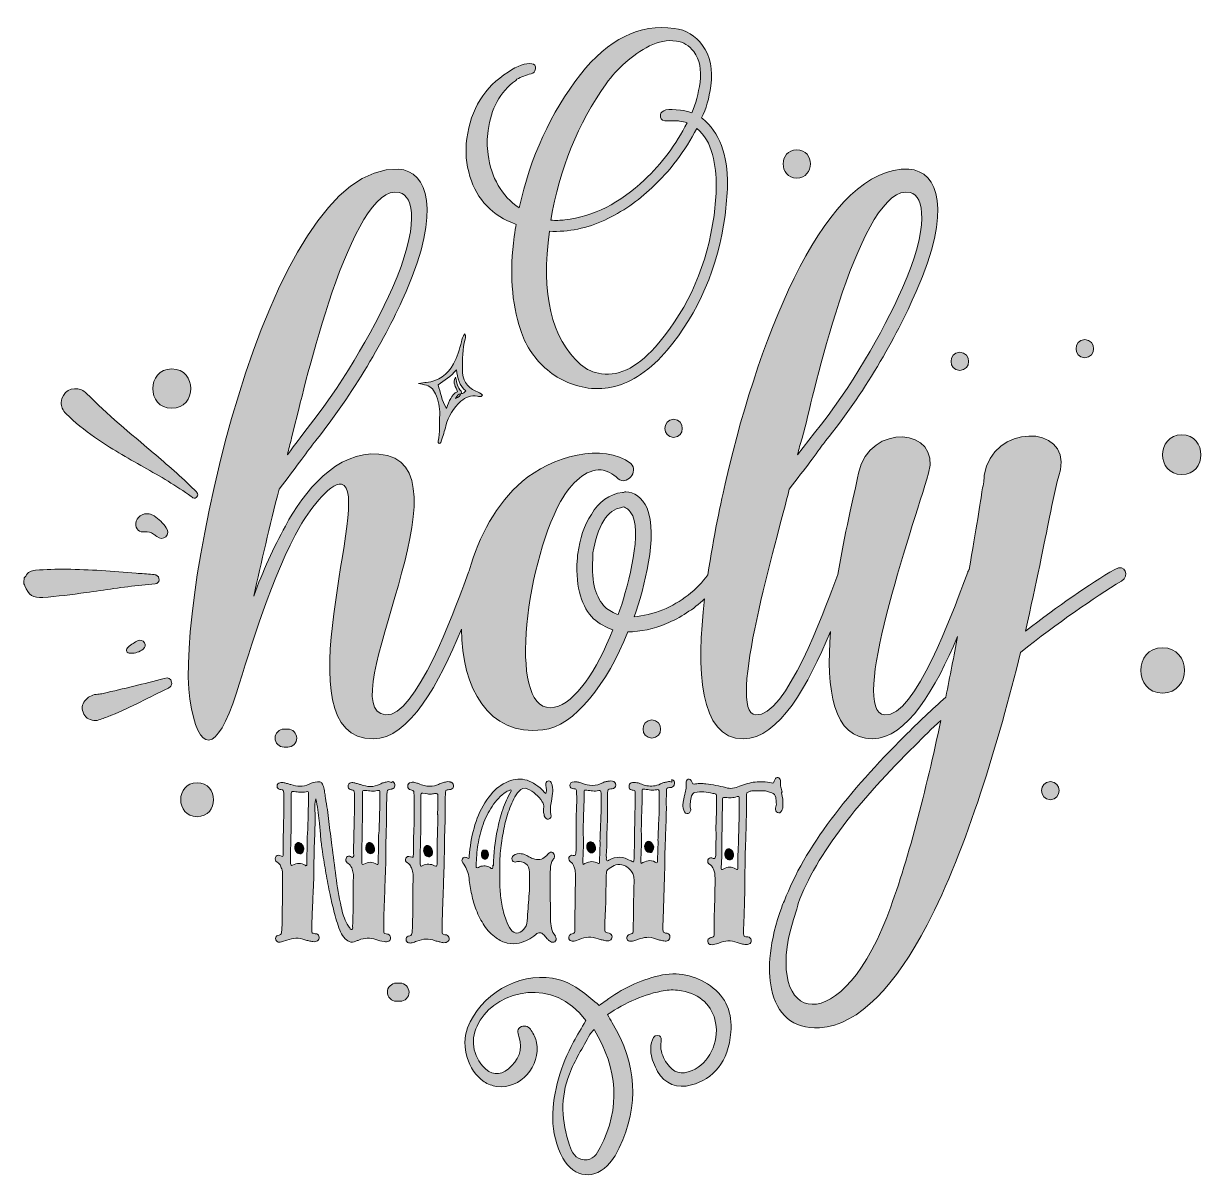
# Model space of a CAD drawing. Header units: inches. Extents: x 72 to 1013, y -1001 to -81.
import ezdxf

# ---------------------------------------------------------------- set-up
doc = ezdxf.new("R2010")
doc.units = ezdxf.units.IN
doc.header["$MEASUREMENT"] = 0
doc.layers.add('Layer 1', color=7, linetype='Continuous')

# ---------------------------------------------------------------- blocks, each defined once
blk = doc.blocks.new('block 2')
at = {"layer": 'Layer 1', "true_color": 0x71020c}
h = blk.add_hatch(color=16, dxfattribs=at)
h.dxf.hatch_style = 2
edge = h.paths.add_edge_path()
edge.add_spline(control_points=[(463.53, -240.25), (463.09, -242.38), (462.59, -245.6), (462.01, -249.9), (458.21, -278.02), (459.85, -302.71), (466.92, -323.96), (470.71, -335.87), (477.23, -346.02), (486.47, -354.42), (496.36, -363.35), (507.84, -368.69), (520.9, -370.45), (535.24, -372.39), (549.09, -368.78), (562.45, -359.63), (570.49, -354.14), (577.56, -347.72), (583.67, -340.36), (608.76, -310.3), (624.09, -274.61), (629.66, -233.29), (630.74, -225.26), (631.39, -217.17), (631.61, -209.02), (631.83, -184.66), (625.23, -167.05), (611.79, -156.18), (611.79, -156.18), (610.99, -155.63), (610.99, -155.63), (614.6, -148.37), (617.06, -139.87), (618.37, -130.12), (620.13, -117.07), (617.93, -106.32), (611.76, -97.9), (606.24, -90.14), (598.74, -85.62), (589.27, -84.35), (561.58, -80.61), (536.71, -92.89), (514.64, -121.17), (490.96, -151.57), (474.73, -186.92), (465.94, -227.21), (451.92, -217.43), (443.68, -203.25), (441.23, -184.66), (440.32, -178.41), (440.3, -172.05), (441.17, -165.6), (443.53, -148.09), (450.78, -134.91), (462.93, -126.03), (463.43, -125.65), (463.77, -125.26), (463.97, -124.85), (467.6, -122.86), (471.44, -121.41), (475.51, -120.49), (477.47, -120.03), (478.6, -118.72), (478.89, -116.56), (479.22, -114.13), (478.23, -112.75), (475.94, -112.44), (471.06, -111.79), (464.77, -114.01), (457.08, -119.1), (438.38, -131.04), (427.45, -148.7), (424.3, -172.08), (422.92, -182.27), (423.76, -192.32), (426.81, -202.22), (432.36, -220.64), (444.6, -233.32), (463.53, -240.25)], knot_values=[0, 0, 0, 0, 1, 1, 1, 2, 2, 2, 3, 3, 3, 4, 4, 4, 5, 5, 5, 6, 6, 6, 7, 7, 7, 8, 8, 8, 9, 9, 9, 10, 10, 10, 11, 11, 11, 12, 12, 12, 13, 13, 13, 14, 14, 14, 15, 15, 15, 16, 16, 16, 17, 17, 17, 18, 18, 18, 19, 19, 19, 20, 20, 20, 21, 21, 21, 22, 22, 22, 23, 23, 23, 24, 24, 24, 25, 25, 25, 26, 26, 26, 26], degree=3, periodic=1)
edge = h.paths.add_edge_path()
edge.add_spline(control_points=[(535.12, -128.53), (544.12, -115.87), (555.63, -105.81), (569.64, -98.35), (576.55, -94.76), (583.66, -93.45), (590.98, -94.44), (596.57, -95.19), (601.16, -98), (604.74, -102.86), (609.44, -109.19), (611.12, -117.31), (609.78, -127.21), (608.56, -136.25), (606.38, -144.35), (603.22, -151.52), (600.28, -150.54), (597.31, -149.84), (594.3, -149.44), (584.11, -148.06), (578.77, -149.24), (578.27, -152.97), (577.88, -155.84), (579.05, -157.46), (581.77, -157.83), (588.34, -157.84), (592.2, -157.92), (593.35, -158.07), (595.51, -158.36), (597.55, -158.86), (599.51, -159.56), (590.61, -176.76), (579.3, -191.89), (565.56, -204.93), (545.97, -223.47), (524.9, -234.07), (502.34, -236.72), (498.64, -237.1), (494.9, -237.18), (491.14, -236.96), (497.96, -196.11), (512.62, -159.97), (535.12, -128.53)], knot_values=[0, 0, 0, 0, 1, 1, 1, 2, 2, 2, 3, 3, 3, 4, 4, 4, 5, 5, 5, 6, 6, 6, 7, 7, 7, 8, 8, 8, 9, 9, 9, 10, 10, 10, 11, 11, 11, 12, 12, 12, 13, 13, 13, 14, 14, 14, 14], degree=3, periodic=1)
edge = h.paths.add_edge_path()
edge.add_spline(control_points=[(489.95, -245.78), (505.34, -246.4), (520.03, -243.41), (533.98, -236.83), (547.94, -230.24), (560.45, -221.7), (571.51, -211.21), (586.04, -197.69), (597.95, -181.91), (607.25, -163.89), (613.39, -169.25), (617.53, -176.19), (619.66, -184.73), (621.8, -193.27), (622.8, -201.52), (622.68, -209.46), (622.56, -217.4), (621.96, -225.32), (620.9, -233.21), (615.68, -271.94), (601.04, -305.75), (576.99, -334.64), (561.66, -353.02), (546.46, -361.2), (531.4, -359.17), (524.95, -358.3), (519.37, -355.79), (514.67, -351.65), (491.47, -330.85), (483.24, -295.56), (489.95, -245.78)], knot_values=[0, 0, 0, 0, 1, 1, 1, 2, 2, 2, 3, 3, 3, 4, 4, 4, 5, 5, 5, 6, 6, 6, 7, 7, 7, 8, 8, 8, 9, 9, 9, 10, 10, 10, 10], degree=3, periodic=1)
h = blk.add_hatch(color=16, dxfattribs=at)
h.dxf.hatch_style = 2
edge = h.paths.add_edge_path()
edge.add_spline(control_points=[(686.73, -203.41), (701.18, -203.41), (701.2, -180.95), (686.73, -180.95), (672.28, -180.95), (672.26, -203.41), (686.73, -203.41)], knot_values=[0, 0, 0, 0, 1, 1, 1, 2, 2, 2, 2], degree=3, periodic=1)
h = blk.add_hatch(color=16, dxfattribs=at)
h.dxf.hatch_style = 2
edge = h.paths.add_edge_path()
edge.add_spline(control_points=[(939.59, -514.71), (919.39, -526.72), (894.81, -543.65), (868.6, -563.85), (877.34, -525.63), (883.89, -492.86), (887.71, -473.21), (890.44, -460.65), (892.63, -448.09), (896.45, -435.53), (904.09, -398.94), (841.84, -398.94), (835.84, -439.9), (835.84, -443.17), (835.29, -447), (834.2, -451.36), (833.11, -460.1), (829.28, -483.58), (823.82, -514.71), (823.82, -515.25), (822.73, -516.35), (822.73, -516.89), (822.73, -516.89), (818.91, -527.27), (818.91, -527.27), (811.81, -545.29), (780.68, -633.2), (756.65, -630.47), (727.71, -627.74), (777.95, -484.13), (791.6, -438.26), (801.98, -402.22), (744.64, -397.3), (735.9, -438.26), (731.84, -456.9), (724.67, -487.09), (719.34, -518.89), (719.34, -518.89), (716.25, -527.27), (716.25, -527.27), (709.16, -545.29), (678.03, -633.2), (654, -630.47), (629.98, -628.29), (671.48, -490.13), (680.76, -450.82), (680.76, -450.82), (687.86, -441.53), (687.86, -441.53), (698.23, -428.43), (708.07, -414.23), (709.7, -412.59), (739.73, -375.46), (765.4, -331.23), (781.78, -293.55), (810.18, -229.11), (799.8, -197.99), (775.78, -196.35), (710.8, -193.62), (658.37, -324.13), (630.52, -443.17), (626.59, -460.85), (620.45, -489.04), (615.99, -518.98), (607.77, -530.8), (594.31, -540.99), (580.29, -546.92), (572.1, -550.2), (564.45, -551.84), (557.35, -552.39), (565.54, -529.45), (576.47, -487.95), (567.73, -466.11), (563.36, -457.37), (557.35, -453), (550.8, -453), (549.71, -453), (549.16, -453.55), (548.07, -453.55), (537.7, -454.64), (528.96, -461.19), (523.5, -471.02), (517.49, -479.21), (514.21, -490.68), (512.58, -502.15), (512.03, -503.79), (512.58, -505.97), (512.03, -507.61), (510.94, -530), (515.85, -544.74), (525.14, -554.02), (529.5, -557.85), (534.97, -561.12), (540.43, -562.76), (527.87, -594.98), (510.39, -621.19), (494.01, -624.47), (456.33, -632.11), (469.98, -513.62), (498.92, -460.65), (507.66, -445.36), (519.13, -434.98), (531.14, -435.53), (534.97, -436.07), (540.43, -438.26), (544.79, -442.63), (550.8, -448.63), (561.72, -436.62), (554.63, -430.61), (533.33, -413.14), (491.28, -425.15), (468.35, -444.81), (447.87, -462.48), (433.74, -488.45), (426.27, -515.8), (426.09, -516.15), (425.91, -516.5), (425.76, -516.89), (425.76, -516.89), (421.93, -527.27), (421.93, -527.27), (414.83, -545.29), (383.71, -633.2), (359.68, -630.47), (314.36, -626.11), (433.95, -428.98), (354.22, -422.97), (320.91, -420.24), (294.7, -453), (279.95, -480.3), (270.67, -497.23), (261.93, -516.35), (254.84, -536), (260.84, -509.25), (267.4, -480.3), (275.04, -450.82), (275.04, -450.82), (282.14, -441.53), (282.14, -441.53), (291.97, -428.43), (302.35, -414.23), (303.98, -412.59), (333.47, -375.46), (359.68, -331.23), (376.06, -293.55), (403.91, -229.11), (393.54, -197.99), (370.06, -196.35), (263.57, -191.43), (192.04, -541.46), (204.05, -617.92), (210.6, -662.15), (225.35, -662.15), (241.18, -613), (252.11, -576.96), (269.58, -519.62), (291.97, -479.76), (296.88, -471.57), (314.9, -444.81), (324.73, -447), (350.4, -451.91), (273.95, -649.59), (349.85, -649.59), (378.69, -649.59), (402.44, -604.79), (420.03, -562.28), (420.31, -608.78), (441.31, -647.66), (484.73, -642.49), (509.85, -639.76), (536.06, -605.35), (552.44, -564.4), (562.27, -564.4), (573.19, -562.21), (583.02, -557.85), (594.09, -553.2), (604.67, -546.43), (613.43, -538.18), (606.87, -594.08), (608.91, -649.59), (644.17, -649.59), (672.58, -649.59), (696.04, -606.15), (713.55, -564.23), (709.94, -610.33), (715.62, -649.59), (746.83, -649.59), (774.13, -649.59), (797.61, -608.63), (814.54, -568.22), (811.81, -583.51), (808.53, -599.9), (805.26, -616.27), (794.34, -626.11), (783.41, -636.48), (772.49, -647.4), (728.81, -690.54), (692.22, -736.96), (676.93, -778.46), (675.84, -780.1), (675.29, -781.73), (674.75, -783.37), (664.92, -810.68), (663.28, -832.52), (666.55, -848.36), (670.92, -868.56), (683.48, -880.57), (704.78, -879.48), (737, -877.3), (765.39, -844.53), (790.51, -797.57), (822.18, -736.41), (847.3, -651.22), (864.78, -580.78), (894.26, -557.3), (922.66, -537.64), (945.05, -523.99), (951.6, -520.17), (948.32, -509.79), (939.59, -514.71)], knot_values=[0, 0, 0, 0, 1, 1, 1, 2, 2, 2, 3, 3, 3, 4, 4, 4, 5, 5, 5, 6, 6, 6, 7, 7, 7, 8, 8, 8, 9, 9, 9, 10, 10, 10, 11, 11, 11, 12, 12, 12, 13, 13, 13, 14, 14, 14, 15, 15, 15, 16, 16, 16, 17, 17, 17, 18, 18, 18, 19, 19, 19, 20, 20, 20, 21, 21, 21, 22, 22, 22, 23, 23, 23, 24, 24, 24, 25, 25, 25, 26, 26, 26, 27, 27, 27, 28, 28, 28, 29, 29, 29, 30, 30, 30, 31, 31, 31, 32, 32, 32, 33, 33, 33, 34, 34, 34, 35, 35, 35, 36, 36, 36, 37, 37, 37, 38, 38, 38, 39, 39, 39, 40, 40, 40, 41, 41, 41, 42, 42, 42, 43, 43, 43, 44, 44, 44, 45, 45, 45, 46, 46, 46, 47, 47, 47, 48, 48, 48, 49, 49, 49, 50, 50, 50, 51, 51, 51, 52, 52, 52, 53, 53, 53, 54, 54, 54, 55, 55, 55, 56, 56, 56, 57, 57, 57, 58, 58, 58, 59, 59, 59, 60, 60, 60, 61, 61, 61, 62, 62, 62, 63, 63, 63, 64, 64, 64, 65, 65, 65, 66, 66, 66, 67, 67, 67, 68, 68, 68, 69, 69, 69, 70, 70, 70, 71, 71, 71, 72, 72, 72, 73, 73, 73, 73], degree=3, periodic=1)
edge = h.paths.add_edge_path()
edge.add_spline(control_points=[(691.14, -410.41), (691.14, -410.41), (694.41, -397.3), (694.41, -397.3), (699.87, -373.82), (738.1, -206.18), (776.87, -214.92), (788.34, -217.65), (792.16, -242.22), (770.86, -290.82), (754.48, -327.41), (729.91, -370), (700.96, -406.04), (700.96, -406.04), (687.31, -423.51), (687.31, -423.51), (688.4, -419.14), (689.5, -414.78), (691.14, -410.41)], knot_values=[0, 0, 0, 0, 1, 1, 1, 2, 2, 2, 3, 3, 3, 4, 4, 4, 5, 5, 5, 6, 6, 6, 6], degree=3, periodic=1)
edge = h.paths.add_edge_path()
edge.add_spline(control_points=[(284.87, -410.41), (284.87, -410.41), (288.15, -397.3), (288.15, -397.3), (294.15, -373.82), (332.38, -206.18), (370.6, -214.92), (382.62, -217.65), (386.44, -242.22), (365.14, -290.82), (348.76, -327.41), (323.64, -370), (294.7, -406.04), (293.61, -407.68), (288.15, -414.78), (281.59, -423.51), (282.68, -419.14), (283.78, -414.78), (284.87, -410.41)], knot_values=[0, 0, 0, 0, 1, 1, 1, 2, 2, 2, 3, 3, 3, 4, 4, 4, 5, 5, 5, 6, 6, 6, 6], degree=3, periodic=1)
edge = h.paths.add_edge_path()
edge.add_spline(control_points=[(544.79, -550.75), (541.52, -549.66), (537.15, -547.47), (534.42, -544.74), (527.32, -537.64), (522.95, -525.63), (524.59, -506.52), (524.59, -504.88), (524.59, -503.24), (524.59, -501.6), (526.23, -491.77), (528.96, -482.49), (533.33, -475.94), (536.6, -469.93), (542.06, -466.11), (547.52, -465.56), (547.52, -465.56), (548.62, -465.02), (548.62, -465.02), (551.35, -465.56), (553.53, -467.2), (556.26, -472.11), (563.36, -490.13), (551.35, -532.18), (544.79, -550.75)], knot_values=[0, 0, 0, 0, 1, 1, 1, 2, 2, 2, 3, 3, 3, 4, 4, 4, 5, 5, 5, 6, 6, 6, 7, 7, 7, 8, 8, 8, 8], degree=3, periodic=1)
edge = h.paths.add_edge_path()
edge.add_spline(control_points=[(758.29, -791.56), (718.43, -894.77), (655.09, -874.02), (686.76, -785.01), (686.76, -783.92), (687.85, -782.28), (687.85, -780.64), (702.05, -741.33), (738.09, -696.55), (780.68, -655.05), (787.24, -647.95), (794.34, -641.4), (801.43, -634.84), (789.42, -690), (775.22, -747.88), (758.29, -791.56)], knot_values=[0, 0, 0, 0, 1, 1, 1, 2, 2, 2, 3, 3, 3, 4, 4, 4, 5, 5, 5, 5], degree=3, periodic=1)
h = blk.add_hatch(color=16, dxfattribs=at)
h.dxf.hatch_style = 2
edge = h.paths.add_edge_path()
edge.add_spline(control_points=[(385.82, -366.74), (388.28, -367.32), (389.47, -367.68), (390.68, -367.88), (395.02, -368.56), (397.62, -371.09), (399.42, -375.06), (401.84, -380.38), (402.94, -385.93), (402.75, -391.66), (402.51, -398.66), (402.94, -405.72), (401.46, -412.65), (401.3, -413.39), (401.37, -414.18), (402.3, -414.49), (403.6, -414.53), (403.74, -413.44), (404, -412.62), (405.25, -408.63), (406.66, -404.68), (407.59, -400.62), (409.4, -392.69), (413.82, -386.47), (419.58, -381.01), (423.28, -377.5), (427.61, -376.16), (432.66, -376.84), (433.98, -377.02), (435.58, -378.18), (436.71, -376.25), (435.39, -374.46), (433.36, -373.81), (431.48, -372.98), (424.03, -369.66), (420.57, -363.88), (420.76, -355.82), (420.95, -347.67), (420.82, -339.48), (422.96, -331.51), (423.27, -330.35), (423.83, -329.1), (422.71, -327.42), (420.71, -329.33), (420.6, -331.66), (420.07, -333.69), (418.47, -339.77), (416.74, -345.77), (413.66, -351.31), (408.91, -359.84), (402, -365.16), (392.02, -365.98), (390.38, -366.12), (388.75, -366.38), (385.82, -366.74)], knot_values=[0, 0, 0, 0, 1, 1, 1, 2, 2, 2, 3, 3, 3, 4, 4, 4, 5, 5, 5, 6, 6, 6, 7, 7, 7, 8, 8, 8, 9, 9, 9, 10, 10, 10, 11, 11, 11, 12, 12, 12, 13, 13, 13, 14, 14, 14, 15, 15, 15, 16, 16, 16, 17, 17, 17, 18, 18, 18, 18], degree=3, periodic=1)
edge = h.paths.add_edge_path()
edge.add_spline(control_points=[(415.31, -378.89), (416.7, -376.52), (417.65, -375.26), (419.58, -375.06), (419.19, -376.87), (417.57, -377.44), (415.31, -378.89)], knot_values=[0, 0, 0, 0, 1, 1, 1, 2, 2, 2, 2], degree=3, periodic=1)
edge = h.paths.add_edge_path()
edge.add_spline(control_points=[(415.96, -355.89), (417.04, -362.79), (418.26, -368.73), (423.47, -372.71), (422.3, -373.9), (421.46, -375.23), (419.7, -374.95), (419.81, -374.22), (420.2, -373.16), (419.91, -372.92), (416.73, -370.26), (416.38, -366.38), (415.32, -361.91), (412.68, -366.51), (415.69, -369.49), (416.78, -373.39), (411.99, -375.78), (410.25, -380.8), (408.14, -386.63), (404.15, -380.24), (403.48, -374.02), (401.42, -368.02), (406.36, -364.42), (411.65, -361.45), (415.96, -355.89)], knot_values=[0, 0, 0, 0, 1, 1, 1, 2, 2, 2, 3, 3, 3, 4, 4, 4, 5, 5, 5, 6, 6, 6, 7, 7, 7, 8, 8, 8, 8], degree=3, periodic=1)
h = blk.add_hatch(color=16, dxfattribs=at)
h.dxf.hatch_style = 2
edge = h.paths.add_edge_path()
edge.add_spline(control_points=[(915.84, -346.36), (925.11, -346.36), (925.13, -331.95), (915.84, -331.95), (906.57, -331.95), (906.55, -346.36), (915.84, -346.36)], knot_values=[0, 0, 0, 0, 1, 1, 1, 2, 2, 2, 2], degree=3, periodic=1)
h = blk.add_hatch(color=16, dxfattribs=at)
h.dxf.hatch_style = 2
edge = h.paths.add_edge_path()
edge.add_spline(control_points=[(816.41, -356.45), (825.69, -356.45), (825.7, -342.04), (816.41, -342.04), (807.14, -342.04), (807.13, -356.45), (816.41, -356.45)], knot_values=[0, 0, 0, 0, 1, 1, 1, 2, 2, 2, 2], degree=3, periodic=1)
h = blk.add_hatch(color=16, dxfattribs=at)
h.dxf.hatch_style = 2
edge = h.paths.add_edge_path()
edge.add_spline(control_points=[(189.59, -386.62), (209.75, -386.62), (209.78, -355.3), (189.59, -355.3), (169.43, -355.3), (169.4, -386.62), (189.59, -386.62)], knot_values=[0, 0, 0, 0, 1, 1, 1, 2, 2, 2, 2], degree=3, periodic=1)
h = blk.add_hatch(color=16, dxfattribs=at)
h.dxf.hatch_style = 2
edge = h.paths.add_edge_path()
edge.add_spline(control_points=[(128.18, -409.59), (140.74, -418.4), (154.11, -425.88), (167.43, -433.43), (180.32, -440.74), (193.14, -448.14), (205.16, -456.85), (205.56, -457.15), (205.97, -457.45), (206.41, -457.69), (207.69, -458.39), (208.78, -457.95), (209.64, -456.96), (210.54, -455.92), (210.61, -454.75), (209.68, -453.67), (209.02, -452.91), (208.29, -452.21), (207.58, -451.5), (197.11, -441.13), (186.03, -431.45), (174.81, -421.92), (156.76, -406.59), (138.39, -391.62), (121.74, -374.71), (120.6, -373.55), (119.26, -372.67), (117.76, -372.01), (110.29, -368.76), (102.29, -373.31), (101.61, -381.93), (101.46, -385.04), (102.88, -388.25), (105.6, -390.94), (112.56, -397.85), (120.16, -403.97), (128.18, -409.59)], knot_values=[0, 0, 0, 0, 1, 1, 1, 2, 2, 2, 3, 3, 3, 4, 4, 4, 5, 5, 5, 6, 6, 6, 7, 7, 7, 8, 8, 8, 9, 9, 9, 10, 10, 10, 11, 11, 11, 12, 12, 12, 12], degree=3, periodic=1)
h = blk.add_hatch(color=16, dxfattribs=at)
h.dxf.hatch_style = 2
edge = h.paths.add_edge_path()
edge.add_spline(control_points=[(588.75, -409.76), (598.02, -409.76), (598.03, -395.35), (588.75, -395.35), (579.47, -395.35), (579.46, -409.76), (588.75, -409.76)], knot_values=[0, 0, 0, 0, 1, 1, 1, 2, 2, 2, 2], degree=3, periodic=1)
h = blk.add_hatch(color=16, dxfattribs=at)
h.dxf.hatch_style = 2
edge = h.paths.add_edge_path()
edge.add_spline(control_points=[(992.93, -407.73), (972.61, -407.73), (972.58, -439.3), (992.93, -439.3), (1013.25, -439.3), (1013.28, -407.73), (992.93, -407.73)], knot_values=[0, 0, 0, 0, 1, 1, 1, 2, 2, 2, 2], degree=3, periodic=1)
h = blk.add_hatch(color=16, dxfattribs=at)
h.dxf.hatch_style = 2
edge = h.paths.add_edge_path()
edge.add_spline(control_points=[(175.56, -472.24), (174.34, -471.51), (173.07, -470.92), (171.67, -470.62), (166.54, -469.54), (161.37, -473.27), (161.02, -478.3), (160.71, -482.66), (163.67, -485.54), (168.25, -484.92), (170.87, -484.57), (173.01, -485.27), (175.08, -486.64), (175.99, -487.26), (176.82, -488), (177.71, -488.67), (180.15, -490.52), (182.93, -490.54), (184.89, -488.75), (186.87, -486.94), (187.06, -484.29), (185.24, -481.64), (182.66, -477.86), (179.54, -474.6), (175.56, -472.24)], knot_values=[0, 0, 0, 0, 1, 1, 1, 2, 2, 2, 3, 3, 3, 4, 4, 4, 5, 5, 5, 6, 6, 6, 7, 7, 7, 8, 8, 8, 8], degree=3, periodic=1)
h = blk.add_hatch(color=16, dxfattribs=at)
h.dxf.hatch_style = 2
edge = h.paths.add_edge_path()
edge.add_spline(control_points=[(165.83, -527.23), (169.34, -526.86), (172.86, -526.62), (176.36, -526.21), (178.41, -525.97), (179.38, -524.92), (179.52, -523.18), (179.67, -521.4), (178.66, -519.72), (176.96, -519.17), (176.11, -518.89), (175.19, -518.81), (174.29, -518.74), (169.97, -518.4), (165.64, -518.11), (161.32, -517.76), (142.83, -516.23), (124.33, -514.77), (105.76, -514.64), (97.6, -514.59), (89.44, -514.76), (81.29, -515.38), (77.84, -515.65), (75.09, -516.98), (73.41, -520.15), (73.13, -520.66), (72.63, -521.05), (72.23, -521.5), (72.09, -523.11), (71.96, -524.72), (71.82, -526.33), (72.44, -526.6), (72.62, -527.17), (72.82, -527.75), (75.35, -535.01), (79.49, -537.74), (86.98, -537.13), (98.53, -536.18), (110.03, -534.77), (121.5, -533.16), (136.27, -531.09), (151, -528.8), (165.83, -527.23)], knot_values=[0, 0, 0, 0, 1, 1, 1, 2, 2, 2, 3, 3, 3, 4, 4, 4, 5, 5, 5, 6, 6, 6, 7, 7, 7, 8, 8, 8, 9, 9, 9, 10, 10, 10, 11, 11, 11, 12, 12, 12, 13, 13, 13, 14, 14, 14, 14], degree=3, periodic=1)
h = blk.add_hatch(color=16, dxfattribs=at)
h.dxf.hatch_style = 2
edge = h.paths.add_edge_path()
edge.add_spline(control_points=[(162.94, -571.27), (160.15, -572.83), (157.31, -574.36), (154.92, -576.51), (154.02, -577.32), (153.17, -578.29), (153.67, -579.66), (154.2, -581.12), (155.49, -581.38), (156.86, -581.43), (160.6, -581.52), (163.99, -580.49), (166.91, -578.14), (168.69, -576.71), (168.97, -574.92), (167.85, -573.09), (166.79, -571.37), (164.58, -570.35), (162.94, -571.27)], knot_values=[0, 0, 0, 0, 1, 1, 1, 2, 2, 2, 3, 3, 3, 4, 4, 4, 5, 5, 5, 6, 6, 6, 6], degree=3, periodic=1)
h = blk.add_hatch(color=16, dxfattribs=at)
h.dxf.hatch_style = 2
edge = h.paths.add_edge_path()
edge.add_spline(control_points=[(977.68, -577.07), (954.47, -577.07), (954.44, -613.13), (977.68, -613.13), (1000.88, -613.13), (1000.92, -577.07), (977.68, -577.07)], knot_values=[0, 0, 0, 0, 1, 1, 1, 2, 2, 2, 2], degree=3, periodic=1)
h = blk.add_hatch(color=16, dxfattribs=at)
h.dxf.hatch_style = 2
edge = h.paths.add_edge_path()
edge.add_spline(control_points=[(183.5, -601.47), (167.48, -605.86), (151.31, -609.62), (135.13, -613.4), (133.67, -613.74), (132.21, -614.01), (130.68, -614.06), (127.11, -614.16), (124.02, -615.66), (121.5, -618.12), (118.57, -620.99), (117.69, -624.5), (119.1, -628.38), (120.54, -632.36), (123.51, -634.48), (127.69, -634.93), (129.46, -635.12), (131.12, -634.75), (132.74, -634.15), (135.76, -633.04), (138.79, -631.94), (141.78, -630.72), (157.29, -624.43), (171.92, -616.28), (187.01, -609.1), (187.37, -608.93), (187.74, -608.73), (188.04, -608.48), (189.31, -607.42), (189.82, -606.08), (189.5, -604.44), (188.93, -601.54), (186.97, -600.53), (183.5, -601.47)], knot_values=[0, 0, 0, 0, 1, 1, 1, 2, 2, 2, 3, 3, 3, 4, 4, 4, 5, 5, 5, 6, 6, 6, 7, 7, 7, 8, 8, 8, 9, 9, 9, 10, 10, 10, 11, 11, 11, 11], degree=3, periodic=1)
h = blk.add_hatch(color=16, dxfattribs=at)
h.dxf.hatch_style = 2
edge = h.paths.add_edge_path()
edge.add_spline(control_points=[(571.45, -634.55), (562.18, -634.55), (562.17, -648.96), (571.45, -648.96), (580.73, -648.96), (580.74, -634.55), (571.45, -634.55)], knot_values=[0, 0, 0, 0, 1, 1, 1, 2, 2, 2, 2], degree=3, periodic=1)
h = blk.add_hatch(color=16, dxfattribs=at)
h.dxf.hatch_style = 2
edge = h.paths.add_edge_path()
edge.add_spline(control_points=[(278.94, -656.16), (279.9, -656.16), (280.87, -656.16), (281.83, -656.16), (285.59, -656.16), (289.21, -652.85), (289.03, -648.96), (288.86, -645.05), (285.87, -641.75), (281.83, -641.75), (280.87, -641.75), (279.9, -641.75), (278.94, -641.75), (275.18, -641.75), (271.57, -645.07), (271.74, -648.96), (271.91, -652.86), (274.91, -656.16), (278.94, -656.16)], knot_values=[0, 0, 0, 0, 1, 1, 1, 2, 2, 2, 3, 3, 3, 4, 4, 4, 5, 5, 5, 6, 6, 6, 6], degree=3, periodic=1)
h = blk.add_hatch(color=16, dxfattribs=at)
h.dxf.hatch_style = 2
edge = h.paths.add_edge_path()
edge.add_spline(control_points=[(209.78, -684.44), (192.39, -684.44), (192.37, -711.46), (209.78, -711.46), (227.16, -711.46), (227.19, -684.44), (209.78, -684.44)], knot_values=[0, 0, 0, 0, 1, 1, 1, 2, 2, 2, 2], degree=3, periodic=1)
h = blk.add_hatch(color=16, dxfattribs=at)
h.dxf.hatch_style = 2
edge = h.paths.add_edge_path()
edge.add_spline(control_points=[(363.64, -807.56), (363.42, -806.21), (362.78, -805.35), (361.71, -804.98), (361.39, -804.86), (360.9, -804.79), (360.26, -804.79), (359.29, -804.55), (358.7, -804.3), (358.49, -804.06), (358.27, -803.81), (358.17, -803.13), (358.17, -802.02), (358.17, -799.32), (358.19, -796.64), (358.25, -793.99), (358.3, -791.35), (358.38, -788.67), (358.49, -785.96), (358.73, -779.94), (358.95, -773.94), (359.13, -767.97), (359.32, -762), (359.53, -756), (359.78, -749.97), (359.88, -745.17), (359.94, -740.38), (359.94, -735.58), (359.94, -730.78), (360.04, -725.98), (360.26, -721.18), (360.47, -716.5), (360.55, -711.89), (360.5, -707.34), (360.44, -702.78), (360.53, -698.17), (360.74, -693.49), (360.85, -691.77), (361.04, -690.76), (361.31, -690.45), (361.57, -690.14), (362.46, -689.87), (363.96, -689.62), (364.39, -689.62), (364.71, -689.56), (364.92, -689.43), (366.21, -689.06), (366.91, -688.2), (367.02, -686.85), (367.12, -685.5), (366.59, -684.39), (365.41, -683.53), (365.41, -683.53), (364.28, -684.26), (364.28, -684.26), (363.42, -683.65), (362.3, -683.47), (360.9, -683.71), (359.93, -683.96), (358.96, -684.2), (357.99, -684.45), (357.02, -684.7), (356.1, -685.07), (355.24, -685.56), (352.75, -686.91), (350.22, -687.56), (347.63, -687.49), (345.04, -687.44), (342.44, -686.91), (339.85, -685.93), (338.99, -685.68), (338.1, -685.44), (337.18, -685.19), (336.27, -684.94), (335.38, -684.7), (334.52, -684.45), (333.23, -684.2), (332.1, -684.33), (331.14, -684.82), (330.28, -685.44), (329.85, -686.23), (329.85, -687.22), (329.85, -688.57), (330.38, -689.43), (331.46, -689.8), (332.1, -690.05), (332.59, -690.17), (332.91, -690.17), (334.2, -690.17), (334.84, -691.03), (334.84, -692.75), (334.84, -692.75), (334.84, -695.52), (334.84, -695.52), (334.94, -702.91), (334.89, -710.29), (334.68, -717.67), (334.46, -725.06), (334.3, -732.44), (334.2, -739.82), (334.2, -740.44), (334.25, -741.08), (334.36, -741.76), (334.46, -742.44), (334.3, -743.02), (333.87, -743.51), (333.44, -744.01), (333.01, -744.07), (332.59, -743.7), (332.15, -743.33), (331.67, -743.08), (331.14, -742.96), (329.74, -742.71), (328.78, -743.27), (328.24, -744.62), (327.7, -745.98), (328.03, -747.14), (329.21, -748.13), (329.42, -748.38), (329.63, -748.56), (329.85, -748.68), (331.03, -749.3), (331.99, -750.47), (332.75, -752.19), (333.28, -753.54), (333.68, -754.93), (333.95, -756.34), (334.22, -757.76), (334.25, -759.2), (334.03, -760.68), (333.93, -761.42), (333.87, -762.16), (333.87, -762.89), (333.87, -763.63), (333.87, -764.37), (333.87, -765.11), (333.76, -770.65), (333.74, -776.18), (333.79, -781.72), (333.85, -787.26), (333.71, -792.8), (333.39, -798.33), (333.39, -798.83), (333.44, -799.35), (333.55, -799.9), (333.66, -800.46), (333.44, -800.86), (332.91, -801.1), (332.37, -801.35), (331.94, -801.19), (331.62, -800.64), (331.3, -800.09), (330.98, -799.63), (330.65, -799.26), (330.65, -799.26), (329.21, -797.04), (329.21, -797.04), (328.03, -794.95), (327.06, -792.74), (326.31, -790.39), (325.56, -788.06), (324.92, -785.66), (324.38, -783.2), (322.56, -775.08), (321.13, -766.95), (320.12, -758.83), (319.1, -750.71), (318.05, -742.59), (316.98, -734.47), (316.12, -728.07), (315.34, -721.71), (314.65, -715.36), (313.95, -709.03), (313.01, -702.72), (311.83, -696.45), (311.61, -694.97), (311.4, -693.46), (311.19, -691.92), (310.97, -690.39), (310.65, -688.88), (310.22, -687.4), (309.79, -685.93), (309.25, -684.91), (308.61, -684.36), (307.97, -683.8), (306.95, -683.59), (305.55, -683.71), (303.09, -683.96), (300.89, -684.57), (298.96, -685.56), (296.49, -686.79), (294.05, -687.37), (291.64, -687.31), (289.23, -687.25), (286.78, -686.79), (284.32, -685.93), (283.46, -685.68), (282.57, -685.44), (281.66, -685.19), (280.75, -684.94), (279.86, -684.7), (279.01, -684.45), (277.82, -684.08), (276.7, -684.08), (275.63, -684.45), (274.13, -684.82), (273.37, -685.74), (273.37, -687.22), (273.48, -688.57), (274.18, -689.43), (275.47, -689.8), (275.47, -689.8), (276.43, -689.8), (276.43, -689.8), (277.4, -690.05), (277.99, -690.33), (278.2, -690.63), (278.42, -690.94), (278.58, -691.65), (278.69, -692.75), (278.69, -692.75), (278.69, -694.97), (278.69, -694.97), (278.79, -702.6), (278.74, -710.17), (278.52, -717.67), (278.31, -725.18), (278.2, -732.75), (278.2, -740.38), (278.2, -740.87), (278.2, -741.33), (278.2, -741.76), (278.2, -742.19), (278.09, -742.59), (277.88, -742.96), (277.66, -743.21), (277.34, -743.21), (276.92, -742.96), (276.92, -742.96), (275.47, -742.41), (275.47, -742.41), (273.75, -741.79), (272.62, -742.28), (272.09, -743.88), (271.55, -745.48), (271.98, -746.72), (273.37, -747.57), (274.45, -748.19), (275.23, -748.96), (275.71, -749.88), (276.19, -750.81), (276.65, -751.82), (277.08, -752.93), (277.61, -754.53), (277.85, -756.1), (277.8, -757.63), (277.75, -759.17), (277.72, -760.74), (277.72, -762.34), (277.61, -768.62), (277.56, -774.86), (277.56, -781.07), (277.56, -787.29), (277.45, -793.53), (277.24, -799.81), (277.13, -801.29), (277, -802.61), (276.83, -803.78), (276.67, -804.95), (275.68, -805.65), (273.86, -805.9), (272.78, -806.15), (272.25, -807.01), (272.25, -808.49), (272.36, -809.96), (273.05, -810.88), (274.34, -811.25), (275.31, -811.38), (276.43, -811.25), (277.72, -810.88), (277.72, -810.88), (281.1, -809.78), (281.1, -809.78), (283.57, -808.79), (285.98, -808.24), (288.34, -808.12), (290.7, -808), (293.11, -808.42), (295.58, -809.41), (296.65, -809.78), (297.7, -810.05), (298.72, -810.24), (299.73, -810.42), (300.78, -810.64), (301.85, -810.88), (303.25, -811.13), (304.48, -810.88), (305.55, -810.15), (306.52, -809.53), (306.95, -808.61), (306.84, -807.38), (306.63, -806.03), (306.04, -805.16), (305.07, -804.79), (304.75, -804.67), (304.27, -804.61), (303.62, -804.61), (302.34, -804.36), (301.59, -804.12), (301.37, -803.87), (301.16, -803.62), (301.05, -802.76), (301.05, -801.29), (301.05, -796.61), (301.16, -791.9), (301.37, -787.17), (301.59, -782.43), (301.8, -777.72), (302.02, -773.05), (302.44, -765.29), (302.66, -757.54), (302.66, -749.79), (302.76, -742.04), (302.98, -734.29), (303.3, -726.53), (303.62, -718.78), (303.68, -711.03), (303.46, -703.28), (303.46, -700.94), (303.69, -698.91), (304.16, -697.18), (304.8, -700.14), (305.34, -703.09), (305.76, -706.04), (306.19, -709), (306.57, -711.95), (306.89, -714.9), (307.32, -718.6), (307.67, -722.32), (307.93, -726.07), (308.2, -729.83), (308.6, -733.55), (309.14, -737.24), (310, -743.02), (310.91, -748.75), (311.87, -754.4), (312.84, -760.06), (313.91, -765.73), (315.09, -771.38), (316.16, -776.55), (317.34, -781.66), (318.63, -786.7), (319.91, -791.75), (321.47, -796.74), (323.29, -801.65), (324.04, -803.62), (325.11, -805.53), (326.5, -807.38), (327.79, -809.1), (329.21, -810.27), (330.76, -810.88), (332.32, -811.5), (334.06, -811.38), (335.99, -810.51), (336.41, -810.27), (336.82, -810.12), (337.19, -810.05), (337.57, -809.99), (337.97, -809.84), (338.4, -809.59), (340.65, -808.73), (342.89, -808.24), (345.15, -808.12), (347.4, -808), (349.65, -808.36), (351.9, -809.22), (353.94, -809.96), (356.13, -810.51), (358.49, -810.88), (359.99, -811.13), (361.22, -811.01), (362.19, -810.51), (363.37, -809.9), (363.85, -808.92), (363.64, -807.56)], knot_values=[0, 0, 0, 0, 1, 1, 1, 2, 2, 2, 3, 3, 3, 4, 4, 4, 5, 5, 5, 6, 6, 6, 7, 7, 7, 8, 8, 8, 9, 9, 9, 10, 10, 10, 11, 11, 11, 12, 12, 12, 13, 13, 13, 14, 14, 14, 15, 15, 15, 16, 16, 16, 17, 17, 17, 18, 18, 18, 19, 19, 19, 20, 20, 20, 21, 21, 21, 22, 22, 22, 23, 23, 23, 24, 24, 24, 25, 25, 25, 26, 26, 26, 27, 27, 27, 28, 28, 28, 29, 29, 29, 30, 30, 30, 31, 31, 31, 32, 32, 32, 33, 33, 33, 34, 34, 34, 35, 35, 35, 36, 36, 36, 37, 37, 37, 38, 38, 38, 39, 39, 39, 40, 40, 40, 41, 41, 41, 42, 42, 42, 43, 43, 43, 44, 44, 44, 45, 45, 45, 46, 46, 46, 47, 47, 47, 48, 48, 48, 49, 49, 49, 50, 50, 50, 51, 51, 51, 52, 52, 52, 53, 53, 53, 54, 54, 54, 55, 55, 55, 56, 56, 56, 57, 57, 57, 58, 58, 58, 59, 59, 59, 60, 60, 60, 61, 61, 61, 62, 62, 62, 63, 63, 63, 64, 64, 64, 65, 65, 65, 66, 66, 66, 67, 67, 67, 68, 68, 68, 69, 69, 69, 70, 70, 70, 71, 71, 71, 72, 72, 72, 73, 73, 73, 74, 74, 74, 75, 75, 75, 76, 76, 76, 77, 77, 77, 78, 78, 78, 79, 79, 79, 80, 80, 80, 81, 81, 81, 82, 82, 82, 83, 83, 83, 84, 84, 84, 85, 85, 85, 86, 86, 86, 87, 87, 87, 88, 88, 88, 89, 89, 89, 90, 90, 90, 91, 91, 91, 92, 92, 92, 93, 93, 93, 94, 94, 94, 95, 95, 95, 96, 96, 96, 97, 97, 97, 98, 98, 98, 99, 99, 99, 100, 100, 100, 101, 101, 101, 102, 102, 102, 103, 103, 103, 104, 104, 104, 105, 105, 105, 106, 106, 106, 107, 107, 107, 108, 108, 108, 109, 109, 109, 110, 110, 110, 111, 111, 111, 112, 112, 112, 113, 113, 113, 114, 114, 114, 115, 115, 115, 116, 116, 116, 117, 117, 117, 118, 118, 118, 119, 119, 119, 120, 120, 120, 121, 121, 121, 122, 122, 122, 123, 123, 123, 124, 124, 124, 125, 125, 125, 126, 126, 126, 127, 127, 127, 128, 128, 128, 128], degree=3, periodic=1)
edge = h.paths.add_edge_path()
edge.add_spline(control_points=[(298.15, -708.72), (298.05, -713.7), (297.88, -718.78), (297.67, -723.95), (297.67, -723.95), (297.51, -724.87), (297.51, -724.87), (297.29, -728.44), (297.19, -732.04), (297.19, -735.67), (297.19, -739.3), (297.13, -742.9), (297.03, -746.47), (297.03, -746.47), (297.03, -749.23), (297.03, -749.23), (297.03, -750.47), (296.6, -750.77), (295.74, -750.16), (292.52, -748.19), (289.14, -748.19), (285.6, -750.16), (284.64, -750.65), (284.16, -750.16), (284.16, -748.68), (284.16, -748.68), (284.16, -736.68), (284.16, -736.68), (284.37, -730.04), (284.5, -723.18), (284.56, -716.1), (284.61, -709.03), (284.64, -701.86), (284.64, -694.6), (284.64, -694.6), (284.64, -692.94), (284.64, -692.94), (284.64, -691.83), (285.12, -691.34), (286.09, -691.46), (286.09, -691.46), (287.05, -691.46), (287.05, -691.46), (288.55, -691.71), (290.08, -691.9), (291.64, -692.02), (293.19, -692.14), (294.77, -692.02), (296.38, -691.65), (297.24, -691.4), (297.78, -691.4), (297.99, -691.65), (298.21, -691.9), (298.32, -692.51), (298.32, -693.49), (298.32, -698.66), (298.26, -703.74), (298.15, -708.72)], knot_values=[0, 0, 0, 0, 1, 1, 1, 2, 2, 2, 3, 3, 3, 4, 4, 4, 5, 5, 5, 6, 6, 6, 7, 7, 7, 8, 8, 8, 9, 9, 9, 10, 10, 10, 11, 11, 11, 12, 12, 12, 13, 13, 13, 14, 14, 14, 15, 15, 15, 16, 16, 16, 17, 17, 17, 18, 18, 18, 19, 19, 19, 19], degree=3, periodic=1)
edge = h.paths.add_edge_path()
edge.add_spline(control_points=[(354.95, -707.8), (354.84, -712.78), (354.68, -717.86), (354.47, -723.03), (354.47, -723.03), (354.31, -723.95), (354.31, -723.95), (354.09, -727.52), (353.99, -731.12), (353.99, -734.75), (353.99, -738.38), (353.93, -741.98), (353.82, -745.54), (353.82, -745.54), (353.82, -748.31), (353.82, -748.31), (353.82, -749.54), (353.39, -749.85), (352.52, -749.23), (349.26, -747.27), (345.84, -747.27), (342.26, -749.23), (341.28, -749.73), (340.79, -749.23), (340.79, -747.76), (340.79, -747.76), (340.79, -735.76), (340.79, -735.76), (341.01, -729.12), (341.14, -722.26), (341.19, -715.18), (341.25, -708.11), (341.27, -700.94), (341.27, -693.68), (341.27, -693.68), (341.27, -692.02), (341.27, -692.02), (341.27, -690.91), (341.76, -690.42), (342.74, -690.54), (342.74, -690.54), (343.72, -690.54), (343.72, -690.54), (345.23, -690.79), (346.78, -690.97), (348.36, -691.09), (349.93, -691.22), (351.53, -691.09), (353.16, -690.72), (354.03, -690.48), (354.57, -690.48), (354.78, -690.72), (355, -690.97), (355.11, -691.59), (355.11, -692.57), (355.11, -697.74), (355.06, -702.82), (354.95, -707.8)], knot_values=[0, 0, 0, 0, 1, 1, 1, 2, 2, 2, 3, 3, 3, 4, 4, 4, 5, 5, 5, 6, 6, 6, 7, 7, 7, 8, 8, 8, 9, 9, 9, 10, 10, 10, 11, 11, 11, 12, 12, 12, 13, 13, 13, 14, 14, 14, 15, 15, 15, 16, 16, 16, 17, 17, 17, 18, 18, 18, 19, 19, 19, 19], degree=3, periodic=1)
h = blk.add_hatch(color=16, dxfattribs=at)
h.dxf.hatch_style = 2
edge = h.paths.add_edge_path()
edge.add_spline(control_points=[(412.07, -684.08), (412.07, -684.08), (411.91, -684.26), (411.91, -684.26), (411.37, -683.89), (410.78, -683.68), (410.14, -683.62), (409.49, -683.56), (408.85, -683.59), (408.21, -683.71), (407.02, -683.96), (405.92, -684.24), (404.9, -684.54), (403.87, -684.85), (402.82, -685.25), (401.74, -685.74), (399.69, -686.73), (397.37, -687.22), (394.79, -687.22), (393.28, -687.22), (391.79, -687.03), (390.34, -686.66), (388.88, -686.3), (387.39, -685.81), (385.89, -685.19), (384.92, -684.82), (383.95, -684.51), (382.98, -684.26), (382.01, -684.02), (380.98, -684.02), (379.9, -684.26), (378.18, -684.63), (377.31, -685.62), (377.31, -687.22), (377.31, -688.82), (378.12, -689.8), (379.73, -690.17), (381.01, -690.54), (381.76, -690.88), (381.98, -691.19), (382.19, -691.5), (382.3, -692.45), (382.3, -694.05), (382.3, -694.05), (382.3, -708.44), (382.3, -708.44), (382.41, -713.98), (382.33, -719.43), (382.06, -724.78), (381.79, -730.13), (381.71, -735.58), (381.82, -741.11), (381.82, -742.59), (381.71, -743.42), (381.5, -743.61), (381.28, -743.79), (380.58, -743.7), (379.41, -743.33), (377.69, -742.84), (376.51, -743.21), (375.87, -744.44), (375.12, -745.91), (375.54, -747.14), (377.15, -748.13), (378.23, -748.75), (379.01, -749.54), (379.49, -750.53), (379.97, -751.51), (380.42, -752.56), (380.85, -753.66), (381.39, -755.27), (381.63, -756.83), (381.58, -758.37), (381.52, -759.91), (381.5, -761.48), (381.5, -763.08), (381.39, -769.35), (381.34, -775.57), (381.34, -781.72), (381.34, -787.88), (381.23, -794.09), (381.01, -800.36), (380.91, -801.84), (380.77, -803.19), (380.61, -804.42), (380.45, -805.65), (379.46, -806.39), (377.64, -806.64), (376.56, -806.89), (376.03, -807.74), (376.03, -809.22), (376.03, -810.58), (376.67, -811.44), (377.96, -811.81), (378.92, -812.05), (379.83, -812.05), (380.69, -811.81), (381.34, -811.56), (381.98, -811.34), (382.62, -811.16), (383.27, -810.98), (383.91, -810.76), (384.55, -810.51), (387.02, -809.53), (389.44, -808.98), (391.8, -808.85), (394.15, -808.73), (396.57, -809.16), (399.03, -810.15), (400.11, -810.51), (401.15, -810.79), (402.17, -810.98), (403.19, -811.16), (404.24, -811.38), (405.31, -811.62), (406.38, -811.87), (407.51, -811.68), (408.69, -811.07), (409.87, -810.46), (410.35, -809.47), (410.14, -808.12), (409.92, -806.76), (409.28, -805.9), (408.21, -805.53), (407.89, -805.41), (407.4, -805.35), (406.76, -805.35), (405.79, -805.1), (405.2, -804.86), (404.99, -804.61), (404.77, -804.36), (404.67, -803.69), (404.67, -802.58), (404.67, -799.87), (404.69, -797.2), (404.75, -794.55), (404.8, -791.9), (404.88, -789.23), (404.99, -786.52), (405.23, -780.37), (405.45, -774.28), (405.63, -768.25), (405.82, -762.22), (406.03, -756.13), (406.28, -749.97), (406.38, -745.3), (406.44, -740.68), (406.44, -736.13), (406.44, -731.58), (406.54, -726.97), (406.76, -722.29), (406.97, -717.61), (407.05, -712.9), (407, -708.17), (406.95, -703.43), (407.02, -698.73), (407.24, -694.05), (407.35, -692.2), (407.51, -691.09), (407.73, -690.72), (407.94, -690.36), (408.9, -690.05), (410.62, -689.8), (410.62, -689.8), (411.59, -689.8), (411.59, -689.8), (412.87, -689.43), (413.57, -688.63), (413.68, -687.4), (413.78, -686.05), (413.25, -684.94), (412.07, -684.08)], knot_values=[0, 0, 0, 0, 1, 1, 1, 2, 2, 2, 3, 3, 3, 4, 4, 4, 5, 5, 5, 6, 6, 6, 7, 7, 7, 8, 8, 8, 9, 9, 9, 10, 10, 10, 11, 11, 11, 12, 12, 12, 13, 13, 13, 14, 14, 14, 15, 15, 15, 16, 16, 16, 17, 17, 17, 18, 18, 18, 19, 19, 19, 20, 20, 20, 21, 21, 21, 22, 22, 22, 23, 23, 23, 24, 24, 24, 25, 25, 25, 26, 26, 26, 27, 27, 27, 28, 28, 28, 29, 29, 29, 30, 30, 30, 31, 31, 31, 32, 32, 32, 33, 33, 33, 34, 34, 34, 35, 35, 35, 36, 36, 36, 37, 37, 37, 38, 38, 38, 39, 39, 39, 40, 40, 40, 41, 41, 41, 42, 42, 42, 43, 43, 43, 44, 44, 44, 45, 45, 45, 46, 46, 46, 47, 47, 47, 48, 48, 48, 49, 49, 49, 50, 50, 50, 51, 51, 51, 52, 52, 52, 53, 53, 53, 54, 54, 54, 55, 55, 55, 56, 56, 56, 57, 57, 57, 57], degree=3, periodic=1)
edge = h.paths.add_edge_path()
edge.add_spline(control_points=[(401.29, -709.92), (401.29, -709.92), (401.29, -711.58), (401.29, -711.58), (401.18, -717.49), (401.02, -723.39), (400.8, -729.3), (400.59, -735.21), (400.54, -741.11), (400.64, -747.02), (400.64, -747.02), (400.64, -749.23), (400.64, -749.23), (400.54, -750.22), (400.37, -750.77), (400.16, -750.9), (399.95, -751.02), (399.46, -750.9), (398.71, -750.53), (395.6, -748.93), (392.44, -748.87), (389.22, -750.34), (388.36, -750.84), (387.83, -750.99), (387.61, -750.81), (387.39, -750.62), (387.29, -749.97), (387.29, -748.87), (387.29, -748.87), (387.29, -737.98), (387.29, -737.98), (387.5, -731.21), (387.64, -724.29), (387.69, -717.21), (387.75, -710.14), (387.77, -702.97), (387.77, -695.71), (387.77, -695.71), (387.77, -694.05), (387.77, -694.05), (387.77, -693.06), (388.26, -692.63), (389.22, -692.75), (389.22, -692.75), (393.08, -693.31), (393.08, -693.31), (394.15, -693.56), (395.2, -693.62), (396.22, -693.49), (397.24, -693.37), (398.28, -693.19), (399.36, -692.94), (400.64, -692.82), (401.29, -693.43), (401.29, -694.79), (401.18, -697.25), (401.15, -699.74), (401.21, -702.26), (401.26, -704.79), (401.18, -707.28), (400.97, -709.74), (400.97, -709.74), (401.29, -709.92), (401.29, -709.92)], knot_values=[0, 0, 0, 0, 1, 1, 1, 2, 2, 2, 3, 3, 3, 4, 4, 4, 5, 5, 5, 6, 6, 6, 7, 7, 7, 8, 8, 8, 9, 9, 9, 10, 10, 10, 11, 11, 11, 12, 12, 12, 13, 13, 13, 14, 14, 14, 15, 15, 15, 16, 16, 16, 17, 17, 17, 18, 18, 18, 19, 19, 19, 20, 20, 20, 21, 21, 21, 21], degree=3, periodic=1)
h = blk.add_hatch(color=16, dxfattribs=at)
h.dxf.hatch_style = 2
edge = h.paths.add_edge_path()
edge.add_spline(control_points=[(426.06, -760.5), (426.6, -764.8), (427.3, -769.08), (428.16, -773.32), (429.01, -777.57), (430.19, -781.66), (431.7, -785.6), (433.52, -790.15), (435.69, -794.33), (438.21, -798.15), (440.73, -801.96), (443.87, -805.23), (447.62, -807.93), (450.41, -809.9), (453.34, -811.25), (456.39, -811.99), (459.45, -812.73), (462.64, -812.73), (465.97, -811.99), (468.43, -811.38), (470.74, -810.51), (472.89, -809.41), (475.03, -808.3), (477.12, -806.89), (479.16, -805.16), (480.34, -804.18), (481.41, -803.72), (482.38, -803.78), (483.34, -803.84), (484.42, -804.42), (485.6, -805.53), (485.6, -805.53), (488.49, -808.85), (488.49, -808.85), (489.03, -809.47), (489.54, -809.96), (490.02, -810.33), (490.5, -810.7), (491.07, -811.01), (491.71, -811.25), (492.25, -811.38), (492.81, -811.41), (493.4, -811.34), (493.99, -811.29), (494.5, -810.95), (494.93, -810.33), (495.57, -808.98), (495.41, -807.74), (494.45, -806.64), (494.45, -806.64), (494.77, -806.45), (494.77, -806.45), (493.16, -804.61), (492.11, -802.52), (491.63, -800.18), (491.15, -797.84), (490.91, -795.44), (490.91, -792.98), (490.8, -786.34), (490.72, -779.69), (490.66, -773.05), (490.61, -766.4), (490.64, -759.75), (490.75, -753.11), (490.75, -750.04), (491.44, -747.51), (492.84, -745.54), (493.26, -745.05), (493.53, -744.68), (493.64, -744.44), (494.39, -743.08), (494.29, -741.85), (493.32, -740.74), (492.36, -739.64), (491.28, -739.45), (490.1, -740.19), (489.67, -740.44), (489.3, -740.74), (488.98, -741.11), (488.65, -741.48), (488.33, -741.85), (488.01, -742.22), (485.33, -745.17), (482.11, -746.16), (478.36, -745.17), (477.17, -744.93), (476.07, -744.56), (475.06, -744.07), (474.04, -743.58), (472.99, -743.02), (471.92, -742.41), (470.31, -741.55), (468.86, -741.05), (467.57, -740.93), (465.43, -740.56), (463.34, -741.05), (461.3, -742.41), (460.23, -743.27), (459.91, -744.37), (460.34, -745.73), (460.66, -746.96), (461.46, -747.57), (462.75, -747.57), (463.18, -747.57), (463.82, -747.45), (464.68, -747.21), (466.82, -746.84), (468.97, -747.39), (471.12, -748.87), (473.15, -750.34), (474.17, -752.56), (474.17, -755.51), (474.39, -762.03), (474.23, -768.49), (473.69, -774.89), (473.15, -781.29), (472.73, -787.75), (472.4, -794.27), (472.19, -797.22), (471.17, -799.56), (469.35, -801.29), (465.59, -805.1), (462.27, -805.1), (459.37, -801.29), (457.76, -799.07), (456.48, -796.61), (455.51, -793.9), (454, -789.72), (452.88, -785.44), (452.13, -781.07), (451.38, -776.71), (450.89, -772.25), (450.68, -767.69), (450.47, -762.16), (450.39, -756.62), (450.44, -751.08), (450.49, -745.54), (450.89, -740.01), (451.65, -734.47), (452.29, -729.3), (453.15, -724.2), (454.22, -719.15), (455.29, -714.11), (456.74, -709.18), (458.57, -704.38), (459.42, -701.92), (460.44, -699.58), (461.62, -697.37), (462.8, -695.15), (464.2, -693.06), (465.8, -691.09), (467.74, -688.88), (469.93, -688.32), (472.4, -689.43), (474.87, -690.42), (477.07, -691.77), (479, -693.49), (480.93, -695.22), (482.7, -697.25), (484.31, -699.58), (485.38, -700.94), (485.76, -702.42), (485.43, -704.01), (485.22, -705.12), (485.17, -706.23), (485.27, -707.34), (485.38, -708.44), (485.6, -709.55), (485.92, -710.66), (486.67, -712.87), (487.79, -713.8), (489.3, -713.43), (491.01, -713.06), (491.6, -711.71), (491.07, -709.37), (490.75, -707.64), (490.66, -705.95), (490.82, -704.29), (490.99, -702.63), (491.23, -700.94), (491.55, -699.22), (491.55, -699.22), (492.52, -693.13), (492.52, -693.13), (492.84, -691.03), (492.73, -688.82), (492.19, -686.48), (492.08, -685.99), (491.81, -685.25), (491.39, -684.26), (490.75, -683.16), (489.83, -682.79), (488.65, -683.16), (487.37, -683.53), (486.83, -684.57), (487.04, -686.3), (487.04, -686.3), (487.53, -688.51), (487.53, -688.51), (487.85, -690.24), (487.69, -691.71), (487.04, -692.94), (486.4, -692.57), (485.89, -692.14), (485.52, -691.65), (485.14, -691.16), (484.74, -690.66), (484.31, -690.17), (479.8, -685.86), (475.16, -683.16), (470.39, -682.05), (465.62, -680.94), (460.5, -681.74), (455.03, -684.45), (449.98, -686.91), (445.59, -690.72), (441.83, -695.89), (437.33, -701.92), (433.92, -708.42), (431.62, -715.36), (429.31, -722.32), (427.67, -729.67), (426.71, -737.42), (426.49, -738.65), (426.36, -739.85), (426.31, -741.02), (426.25, -742.19), (426.12, -743.45), (425.9, -744.81), (425.37, -744.56), (424.94, -744.37), (424.62, -744.25), (424.29, -744.13), (423.92, -744.01), (423.49, -743.88), (422.31, -743.51), (421.4, -743.88), (420.76, -744.99), (420.22, -745.98), (420.27, -746.9), (420.92, -747.76), (421.13, -748.01), (421.29, -748.25), (421.4, -748.5), (421.5, -748.75), (421.66, -748.99), (421.88, -749.23), (423.06, -750.96), (424, -752.74), (424.7, -754.59), (425.39, -756.43), (425.85, -758.4), (426.06, -760.5)], knot_values=[0, 0, 0, 0, 1, 1, 1, 2, 2, 2, 3, 3, 3, 4, 4, 4, 5, 5, 5, 6, 6, 6, 7, 7, 7, 8, 8, 8, 9, 9, 9, 10, 10, 10, 11, 11, 11, 12, 12, 12, 13, 13, 13, 14, 14, 14, 15, 15, 15, 16, 16, 16, 17, 17, 17, 18, 18, 18, 19, 19, 19, 20, 20, 20, 21, 21, 21, 22, 22, 22, 23, 23, 23, 24, 24, 24, 25, 25, 25, 26, 26, 26, 27, 27, 27, 28, 28, 28, 29, 29, 29, 30, 30, 30, 31, 31, 31, 32, 32, 32, 33, 33, 33, 34, 34, 34, 35, 35, 35, 36, 36, 36, 37, 37, 37, 38, 38, 38, 39, 39, 39, 40, 40, 40, 41, 41, 41, 42, 42, 42, 43, 43, 43, 44, 44, 44, 45, 45, 45, 46, 46, 46, 47, 47, 47, 48, 48, 48, 49, 49, 49, 50, 50, 50, 51, 51, 51, 52, 52, 52, 53, 53, 53, 54, 54, 54, 55, 55, 55, 56, 56, 56, 57, 57, 57, 58, 58, 58, 59, 59, 59, 60, 60, 60, 61, 61, 61, 62, 62, 62, 63, 63, 63, 64, 64, 64, 65, 65, 65, 66, 66, 66, 67, 67, 67, 68, 68, 68, 69, 69, 69, 70, 70, 70, 71, 71, 71, 72, 72, 72, 73, 73, 73, 74, 74, 74, 75, 75, 75, 76, 76, 76, 77, 77, 77, 78, 78, 78, 79, 79, 79, 80, 80, 80, 81, 81, 81, 82, 82, 82, 83, 83, 83, 84, 84, 84, 84], degree=3, periodic=1)
edge = h.paths.add_edge_path()
edge.add_spline(control_points=[(431.7, -750.34), (431.91, -747.51), (432.07, -744.75), (432.18, -742.04), (432.28, -739.33), (432.61, -736.56), (433.14, -733.73), (434.11, -728.19), (435.48, -722.87), (437.25, -717.77), (439.02, -712.66), (441.4, -707.83), (444.41, -703.28), (445.91, -700.94), (447.57, -698.82), (449.39, -696.91), (451.22, -695), (453.26, -693.31), (455.51, -691.83), (456.15, -691.46), (456.8, -691.12), (457.44, -690.82), (458.08, -690.51), (458.73, -690.29), (459.37, -690.17), (459.69, -690.66), (459.75, -691.03), (459.53, -691.28), (456.74, -695.96), (454.52, -700.82), (452.85, -705.86), (451.19, -710.91), (449.82, -716.14), (448.75, -721.55), (446.71, -731.27), (445.64, -740.87), (445.53, -750.34), (445.53, -750.34), (444.89, -749.97), (444.89, -749.97), (444.89, -749.97), (444.89, -751.64), (444.89, -751.64), (444.89, -752.62), (444.51, -752.93), (443.76, -752.56), (443.33, -752.31), (443.06, -752.13), (442.96, -752), (441.56, -751.15), (440.17, -750.68), (438.78, -750.62), (437.38, -750.56), (435.93, -750.77), (434.43, -751.27), (434.43, -751.27), (433.47, -751.82), (433.47, -751.82), (432.61, -752.07), (432.07, -752.13), (431.86, -752), (431.64, -751.88), (431.59, -751.33), (431.7, -750.34)], knot_values=[0, 0, 0, 0, 1, 1, 1, 2, 2, 2, 3, 3, 3, 4, 4, 4, 5, 5, 5, 6, 6, 6, 7, 7, 7, 8, 8, 8, 9, 9, 9, 10, 10, 10, 11, 11, 11, 12, 12, 12, 13, 13, 13, 14, 14, 14, 15, 15, 15, 16, 16, 16, 17, 17, 17, 18, 18, 18, 19, 19, 19, 20, 20, 20, 21, 21, 21, 21], degree=3, periodic=1)
h = blk.add_hatch(color=16, dxfattribs=at)
h.dxf.hatch_style = 2
edge = h.paths.add_edge_path()
edge.add_spline(control_points=[(510.21, -801.1), (510.21, -802.46), (510.13, -803.29), (509.97, -803.59), (509.81, -803.9), (509.14, -804.24), (507.96, -804.61), (507.31, -804.86), (506.83, -805.1), (506.51, -805.35), (505.65, -805.96), (505.28, -806.82), (505.38, -807.93), (505.49, -809.16), (506.13, -809.96), (507.31, -810.33), (508.28, -810.7), (509.41, -810.64), (510.69, -810.15), (510.69, -810.15), (513.59, -809.04), (513.59, -809.04), (516.05, -808.05), (518.55, -807.5), (521.07, -807.38), (523.59, -807.26), (526.14, -807.69), (528.71, -808.67), (529.79, -809.04), (530.83, -809.32), (531.85, -809.5), (532.87, -809.68), (533.91, -809.9), (534.99, -810.15), (536.06, -810.39), (537.02, -810.33), (537.89, -809.96), (539.17, -809.35), (539.82, -808.36), (539.82, -807.01), (539.82, -805.53), (539.01, -804.61), (537.4, -804.24), (535.68, -803.87), (534.69, -803.5), (534.43, -803.13), (534.16, -802.76), (534.02, -801.6), (534.02, -799.63), (534.02, -799.63), (534.02, -797.41), (534.02, -797.41), (534.24, -792.61), (534.45, -787.81), (534.67, -783.01), (534.88, -778.21), (534.99, -773.42), (534.99, -768.62), (534.99, -766.53), (535.01, -764.49), (535.07, -762.52), (535.12, -760.56), (535.2, -758.53), (535.31, -756.43), (535.31, -755.94), (535.34, -755.48), (535.39, -755.05), (535.44, -754.62), (535.68, -754.22), (536.12, -753.85), (537.83, -752.37), (539.6, -751.2), (541.42, -750.34), (543.25, -749.48), (545.29, -749.3), (547.54, -749.79), (549.15, -750.04), (550.57, -750.62), (551.8, -751.54), (553.03, -752.47), (554.19, -753.61), (555.26, -754.96), (556.12, -756.07), (556.68, -757.24), (556.95, -758.46), (557.22, -759.7), (557.35, -760.99), (557.35, -762.34), (557.14, -768), (557, -773.63), (556.95, -779.23), (556.9, -784.83), (556.81, -790.46), (556.71, -796.12), (556.71, -796.12), (556.71, -801.1), (556.71, -801.1), (556.71, -802.58), (556.6, -803.47), (556.39, -803.78), (556.17, -804.09), (555.48, -804.49), (554.3, -804.98), (553.65, -805.23), (553.22, -805.41), (553.01, -805.53), (551.93, -806.15), (551.45, -807.07), (551.56, -808.3), (551.67, -809.53), (552.37, -810.27), (553.65, -810.51), (554.62, -810.64), (555.75, -810.51), (557.03, -810.15), (557.03, -810.15), (560.41, -809.04), (560.41, -809.04), (562.77, -808.18), (565.1, -807.65), (567.41, -807.47), (569.72, -807.28), (572.05, -807.69), (574.41, -808.67), (575.48, -809.16), (576.55, -809.5), (577.63, -809.68), (578.7, -809.87), (579.82, -810.08), (581, -810.33), (582.29, -810.58), (583.42, -810.46), (584.38, -809.96), (585.45, -809.35), (585.94, -808.36), (585.83, -807.01), (585.72, -805.53), (585.03, -804.61), (583.74, -804.24), (583.42, -804.12), (582.93, -804.06), (582.29, -804.06), (581.43, -803.81), (580.9, -803.53), (580.68, -803.23), (580.47, -802.92), (580.31, -802.21), (580.2, -801.1), (580.09, -799.75), (580.09, -798.46), (580.2, -797.22), (580.31, -796), (580.41, -794.7), (580.52, -793.35), (580.52, -793.35), (581.49, -759.02), (581.49, -759.02), (581.7, -754.59), (581.81, -750.16), (581.81, -745.73), (581.81, -741.3), (581.92, -736.87), (582.13, -732.44), (582.34, -726.9), (582.56, -721.46), (582.77, -716.1), (582.99, -710.75), (583.04, -705.31), (582.93, -699.77), (582.93, -698.42), (582.96, -697.03), (583.02, -695.62), (583.07, -694.2), (583.1, -692.82), (583.1, -691.46), (583.1, -690.11), (583.23, -689.28), (583.5, -688.97), (583.76, -688.66), (584.44, -688.45), (585.51, -688.32), (586.15, -688.32), (586.64, -688.27), (586.96, -688.14), (588.46, -687.77), (589.32, -686.79), (589.53, -685.19), (589.75, -683.59), (588.99, -682.48), (587.28, -681.87), (587.28, -681.87), (587.28, -683.89), (587.28, -683.89), (586.31, -683.53), (585.19, -683.47), (583.9, -683.71), (582.93, -683.96), (581.97, -684.17), (581, -684.36), (580.04, -684.54), (579.13, -684.88), (578.27, -685.37), (576.44, -686.36), (574.65, -686.91), (572.88, -687.03), (571.11, -687.16), (569.31, -687.1), (567.49, -686.85), (566.09, -686.6), (564.75, -686.2), (563.47, -685.65), (562.18, -685.1), (560.84, -684.7), (559.45, -684.45), (558.69, -684.33), (557.97, -684.26), (557.27, -684.26), (556.57, -684.26), (555.85, -684.39), (555.1, -684.63), (553.92, -685), (553.33, -685.93), (553.33, -687.4), (553.33, -688.88), (553.97, -689.8), (555.26, -690.17), (555.58, -690.29), (556.07, -690.36), (556.71, -690.36), (557.78, -690.48), (558.32, -691.16), (558.32, -692.39), (558.32, -692.39), (558.32, -694.6), (558.32, -694.6), (558.32, -694.6), (557.84, -717.86), (557.84, -717.86), (557.73, -721.3), (557.68, -724.72), (557.68, -728.1), (557.68, -731.49), (557.62, -734.9), (557.51, -738.35), (557.51, -739.7), (557.49, -740.99), (557.43, -742.22), (557.38, -743.45), (557.3, -744.75), (557.19, -746.1), (557.19, -747.33), (556.71, -747.64), (555.75, -747.02), (555.31, -746.78), (554.94, -746.59), (554.62, -746.47), (551.72, -744.87), (548.82, -743.97), (545.93, -743.79), (543.03, -743.61), (540.14, -744.37), (537.24, -746.1), (537.02, -746.22), (536.78, -746.34), (536.52, -746.47), (536.25, -746.59), (535.95, -746.53), (535.63, -746.28), (535.31, -745.91), (535.18, -745.51), (535.23, -745.08), (535.28, -744.65), (535.31, -744.25), (535.31, -743.88), (535.2, -742.16), (535.23, -740.5), (535.39, -738.9), (535.55, -737.3), (535.63, -735.64), (535.63, -733.92), (535.63, -728.38), (535.77, -722.97), (536.03, -717.67), (536.3, -712.38), (536.33, -706.97), (536.12, -701.43), (536.12, -699.95), (536.14, -698.48), (536.19, -697), (536.25, -695.52), (536.28, -694.05), (536.28, -692.57), (536.28, -691.22), (536.41, -690.39), (536.68, -690.08), (536.95, -689.77), (537.67, -689.56), (538.85, -689.43), (538.85, -689.43), (539.82, -689.43), (539.82, -689.43), (541.75, -689.06), (542.71, -688.02), (542.71, -686.3), (542.71, -684.57), (541.85, -683.53), (540.14, -683.16), (539.28, -683.04), (538.47, -683.04), (537.73, -683.16), (536.86, -683.28), (536.01, -683.4), (535.15, -683.53), (534.29, -683.65), (533.43, -683.96), (532.57, -684.45), (529.79, -685.93), (526.97, -686.64), (524.13, -686.57), (521.28, -686.51), (518.47, -685.93), (515.68, -684.82), (514.72, -684.45), (513.72, -684.14), (512.71, -683.89), (511.68, -683.65), (510.64, -683.59), (509.57, -683.71), (507.42, -683.96), (506.35, -684.94), (506.35, -686.66), (506.35, -688.14), (507.37, -689.06), (509.41, -689.43), (509.41, -689.43), (510.37, -689.43), (510.37, -689.43), (511.23, -689.68), (511.66, -690.24), (511.66, -691.09), (511.66, -691.09), (511.66, -693.31), (511.66, -693.31), (511.76, -696.39), (511.74, -699.43), (511.58, -702.45), (511.42, -705.46), (511.34, -708.51), (511.34, -711.58), (511.23, -715.89), (511.17, -720.13), (511.17, -724.32), (511.17, -728.5), (511.17, -732.75), (511.17, -737.05), (511.17, -737.67), (511.17, -738.23), (511.17, -738.71), (511.17, -739.21), (511.12, -739.76), (511.01, -740.38), (510.91, -741.36), (510.75, -741.95), (510.53, -742.13), (510.32, -742.31), (509.78, -742.35), (508.92, -742.22), (506.99, -741.98), (505.87, -742.59), (505.54, -744.07), (505.12, -745.54), (505.6, -746.72), (506.99, -747.57), (507.74, -748.07), (508.3, -748.65), (508.68, -749.33), (509.06, -750.01), (509.41, -750.77), (509.73, -751.64), (510.16, -752.62), (510.42, -753.64), (510.53, -754.68), (510.64, -755.73), (510.69, -756.8), (510.69, -757.91), (510.69, -757.91), (510.21, -794.46), (510.21, -794.46), (510.21, -794.46), (510.21, -801.1), (510.21, -801.1)], knot_values=[0, 0, 0, 0, 1, 1, 1, 2, 2, 2, 3, 3, 3, 4, 4, 4, 5, 5, 5, 6, 6, 6, 7, 7, 7, 8, 8, 8, 9, 9, 9, 10, 10, 10, 11, 11, 11, 12, 12, 12, 13, 13, 13, 14, 14, 14, 15, 15, 15, 16, 16, 16, 17, 17, 17, 18, 18, 18, 19, 19, 19, 20, 20, 20, 21, 21, 21, 22, 22, 22, 23, 23, 23, 24, 24, 24, 25, 25, 25, 26, 26, 26, 27, 27, 27, 28, 28, 28, 29, 29, 29, 30, 30, 30, 31, 31, 31, 32, 32, 32, 33, 33, 33, 34, 34, 34, 35, 35, 35, 36, 36, 36, 37, 37, 37, 38, 38, 38, 39, 39, 39, 40, 40, 40, 41, 41, 41, 42, 42, 42, 43, 43, 43, 44, 44, 44, 45, 45, 45, 46, 46, 46, 47, 47, 47, 48, 48, 48, 49, 49, 49, 50, 50, 50, 51, 51, 51, 52, 52, 52, 53, 53, 53, 54, 54, 54, 55, 55, 55, 56, 56, 56, 57, 57, 57, 58, 58, 58, 59, 59, 59, 60, 60, 60, 61, 61, 61, 62, 62, 62, 63, 63, 63, 64, 64, 64, 65, 65, 65, 66, 66, 66, 67, 67, 67, 68, 68, 68, 69, 69, 69, 70, 70, 70, 71, 71, 71, 72, 72, 72, 73, 73, 73, 74, 74, 74, 75, 75, 75, 76, 76, 76, 77, 77, 77, 78, 78, 78, 79, 79, 79, 80, 80, 80, 81, 81, 81, 82, 82, 82, 83, 83, 83, 84, 84, 84, 85, 85, 85, 86, 86, 86, 87, 87, 87, 88, 88, 88, 89, 89, 89, 90, 90, 90, 91, 91, 91, 92, 92, 92, 93, 93, 93, 94, 94, 94, 95, 95, 95, 96, 96, 96, 97, 97, 97, 98, 98, 98, 99, 99, 99, 100, 100, 100, 101, 101, 101, 102, 102, 102, 103, 103, 103, 104, 104, 104, 105, 105, 105, 106, 106, 106, 107, 107, 107, 108, 108, 108, 109, 109, 109, 110, 110, 110, 111, 111, 111, 112, 112, 112, 113, 113, 113, 114, 114, 114, 115, 115, 115, 116, 116, 116, 117, 117, 117, 118, 118, 118, 119, 119, 119, 120, 120, 120, 121, 121, 121, 122, 122, 122, 123, 123, 123, 124, 124, 124, 125, 125, 125, 126, 126, 126, 127, 127, 127, 128, 128, 128, 129, 129, 129, 130, 130, 130, 130], degree=3, periodic=1)
edge = h.paths.add_edge_path()
edge.add_spline(control_points=[(562.82, -743.88), (563.14, -738.35), (563.25, -732.81), (563.14, -727.27), (563.04, -721.73), (563.09, -716.2), (563.31, -710.66), (563.41, -707.46), (563.52, -704.32), (563.63, -701.24), (563.73, -698.17), (563.79, -695.03), (563.79, -691.83), (563.79, -690.6), (563.9, -689.89), (564.11, -689.71), (564.33, -689.53), (564.93, -689.5), (565.9, -689.62), (567.42, -689.87), (568.97, -690.08), (570.55, -690.26), (572.12, -690.45), (573.72, -690.36), (575.35, -689.99), (576.65, -689.62), (577.3, -690.29), (577.3, -692.02), (577.3, -692.02), (577.3, -694.23), (577.3, -694.23), (577.41, -700.26), (577.33, -706.26), (577.06, -712.23), (576.79, -718.2), (576.55, -724.2), (576.34, -730.22), (576.34, -730.22), (576.5, -730.96), (576.5, -730.96), (576.5, -730.96), (576.02, -745.91), (576.02, -745.91), (576.02, -747.14), (575.91, -747.85), (575.69, -748.04), (575.47, -748.22), (574.93, -748.07), (574.06, -747.57), (572.21, -746.59), (570.37, -746.25), (568.52, -746.56), (566.68, -746.87), (564.83, -747.57), (562.99, -748.68), (562.77, -747.7), (562.66, -746.84), (562.66, -746.1), (562.66, -745.36), (562.72, -744.62), (562.82, -743.88)], knot_values=[0, 0, 0, 0, 1, 1, 1, 2, 2, 2, 3, 3, 3, 4, 4, 4, 5, 5, 5, 6, 6, 6, 7, 7, 7, 8, 8, 8, 9, 9, 9, 10, 10, 10, 11, 11, 11, 12, 12, 12, 13, 13, 13, 14, 14, 14, 15, 15, 15, 16, 16, 16, 17, 17, 17, 18, 18, 18, 19, 19, 19, 20, 20, 20, 20], degree=3, periodic=1)
edge = h.paths.add_edge_path()
edge.add_spline(control_points=[(516.65, -744.62), (516.97, -739.08), (517.07, -733.55), (516.97, -728.01), (516.86, -722.47), (516.91, -716.93), (517.13, -711.4), (517.23, -708.2), (517.34, -705.06), (517.45, -701.99), (517.56, -698.91), (517.61, -695.77), (517.61, -692.57), (517.61, -691.34), (517.72, -690.63), (517.93, -690.45), (518.15, -690.26), (518.75, -690.24), (519.73, -690.36), (521.25, -690.6), (522.79, -690.82), (524.37, -691), (525.94, -691.19), (527.55, -691.09), (529.17, -690.72), (530.48, -690.36), (531.13, -691.03), (531.13, -692.75), (531.13, -692.75), (531.13, -694.97), (531.13, -694.97), (531.23, -701), (531.15, -707), (530.89, -712.97), (530.62, -718.94), (530.37, -724.94), (530.16, -730.96), (530.16, -730.96), (530.32, -731.7), (530.32, -731.7), (530.32, -731.7), (529.84, -746.65), (529.84, -746.65), (529.84, -747.88), (529.73, -748.59), (529.51, -748.77), (529.3, -748.96), (528.75, -748.8), (527.89, -748.31), (526.04, -747.33), (524.19, -746.99), (522.34, -747.3), (520.5, -747.61), (518.66, -748.31), (516.81, -749.42), (516.59, -748.44), (516.49, -747.57), (516.49, -746.84), (516.49, -746.1), (516.54, -745.36), (516.65, -744.62)], knot_values=[0, 0, 0, 0, 1, 1, 1, 2, 2, 2, 3, 3, 3, 4, 4, 4, 5, 5, 5, 6, 6, 6, 7, 7, 7, 8, 8, 8, 9, 9, 9, 10, 10, 10, 11, 11, 11, 12, 12, 12, 13, 13, 13, 14, 14, 14, 15, 15, 15, 16, 16, 16, 17, 17, 17, 18, 18, 18, 19, 19, 19, 20, 20, 20, 20], degree=3, periodic=1)
h = blk.add_hatch(color=16, dxfattribs=at)
h.dxf.hatch_style = 2
edge = h.paths.add_edge_path()
edge.add_spline(control_points=[(669.98, -696.26), (670.2, -697.62), (670.36, -699), (670.46, -700.41), (670.57, -701.83), (670.36, -703.21), (669.82, -704.57), (669.6, -705.43), (669.66, -706.2), (669.98, -706.88), (670.3, -707.55), (670.78, -708.01), (671.43, -708.26), (672.82, -708.88), (673.95, -708.32), (674.81, -706.6), (675.45, -705.37), (675.77, -703.95), (675.77, -702.35), (675.88, -699.15), (675.45, -695.89), (674.48, -692.57), (674.48, -692.57), (675.13, -691.83), (675.13, -691.83), (674.7, -690.48), (674.35, -689.15), (674.08, -687.86), (673.81, -686.57), (673.68, -685.25), (673.68, -683.89), (673.68, -683.89), (673.68, -682.79), (673.68, -682.79), (673.47, -681.31), (672.88, -680.51), (671.91, -680.39), (670.84, -680.02), (669.93, -680.57), (669.18, -682.05), (668.96, -682.54), (668.85, -682.91), (668.85, -683.16), (668.64, -684.39), (667.89, -684.88), (666.6, -684.63), (662.2, -683.65), (657.91, -683.4), (653.73, -683.89), (649.55, -684.39), (645.36, -685.5), (641.18, -687.22), (639.36, -687.96), (637.53, -688.48), (635.71, -688.79), (633.89, -689.1), (632.06, -688.94), (630.24, -688.32), (627.67, -687.59), (625.06, -687), (622.44, -686.57), (619.81, -686.14), (617.15, -685.74), (614.47, -685.37), (613.08, -685.13), (611.71, -685), (610.37, -685), (609.03, -685), (607.66, -685.13), (606.27, -685.37), (605.51, -685.62), (604.9, -685.65), (604.42, -685.46), (603.93, -685.28), (603.53, -684.7), (603.21, -683.71), (602.56, -681.99), (601.6, -681.31), (600.31, -681.68), (599.13, -682.05), (598.6, -683.22), (598.7, -685.19), (598.81, -686.91), (598.73, -688.54), (598.46, -690.08), (598.19, -691.62), (597.84, -693.19), (597.42, -694.79), (597.2, -695.77), (597.01, -696.69), (596.85, -697.56), (596.69, -698.42), (596.5, -699.34), (596.29, -700.32), (595.97, -702.17), (596.18, -704.2), (596.93, -706.41), (597.68, -708.51), (598.81, -709.31), (600.31, -708.81), (601.06, -708.57), (601.62, -708.11), (602, -707.43), (602.38, -706.76), (602.46, -705.92), (602.24, -704.94), (601.81, -703.21), (601.76, -701.55), (602.08, -699.95), (602.4, -698.35), (602.72, -696.69), (603.05, -694.97), (603.37, -693.49), (604.28, -692.57), (605.78, -692.2), (608.25, -691.71), (610.64, -691.59), (612.94, -691.83), (615.25, -692.08), (617.58, -692.45), (619.94, -692.94), (621.44, -693.19), (622.33, -693.49), (622.6, -693.86), (622.86, -694.23), (623, -695.34), (623, -697.18), (623, -701.99), (622.89, -706.78), (622.68, -711.58), (622.46, -716.38), (622.41, -721.18), (622.52, -725.98), (622.52, -728.32), (622.49, -730.62), (622.44, -732.9), (622.38, -735.18), (622.35, -737.49), (622.35, -739.82), (622.35, -740.44), (622.35, -740.99), (622.35, -741.48), (622.35, -741.98), (622.3, -742.53), (622.19, -743.14), (621.98, -744.62), (621.33, -745.11), (620.26, -744.62), (619.83, -744.37), (619.51, -744.25), (619.3, -744.25), (617.69, -743.88), (616.62, -744.44), (616.08, -745.91), (615.54, -747.39), (616.03, -748.56), (617.53, -749.42), (618.39, -750.04), (619.06, -750.71), (619.54, -751.45), (620.02, -752.19), (620.42, -753.05), (620.74, -754.03), (621.17, -755.14), (621.44, -756.25), (621.55, -757.36), (621.66, -758.46), (621.71, -759.57), (621.71, -760.68), (621.71, -760.68), (621.23, -786.7), (621.23, -786.7), (621.12, -789.54), (621.07, -792.4), (621.07, -795.29), (621.07, -798.18), (621.07, -801.04), (621.07, -803.87), (621.07, -805.35), (620.99, -806.24), (620.83, -806.55), (620.67, -806.86), (619.99, -807.19), (618.81, -807.56), (618.39, -807.56), (618.06, -807.62), (617.85, -807.74), (616.46, -808.36), (615.86, -809.35), (616.08, -810.7), (616.29, -812.3), (617.1, -813.16), (618.49, -813.28), (619.14, -813.53), (619.83, -813.53), (620.58, -813.28), (621.33, -813.04), (622.06, -812.82), (622.76, -812.64), (623.46, -812.45), (624.13, -812.24), (624.77, -811.99), (627.23, -811.01), (629.65, -810.46), (632.01, -810.33), (634.37, -810.21), (636.78, -810.64), (639.25, -811.62), (640.43, -811.99), (641.58, -812.33), (642.71, -812.64), (643.83, -812.94), (644.99, -813.1), (646.17, -813.1), (646.7, -813.1), (647.19, -813.1), (647.62, -813.1), (648.04, -813.1), (648.47, -812.97), (648.9, -812.73), (649.97, -812.12), (650.51, -811.25), (650.51, -810.15), (650.51, -808.92), (649.92, -808), (648.74, -807.38), (648.2, -807.13), (647.4, -807.01), (646.33, -807.01), (645.04, -807.01), (644.4, -806.27), (644.4, -804.79), (644.4, -803.93), (644.37, -803.1), (644.32, -802.3), (644.26, -801.5), (644.29, -800.67), (644.4, -799.81), (644.61, -797.1), (644.75, -794.4), (644.8, -791.69), (644.85, -788.98), (644.93, -786.27), (645.04, -783.57), (645.26, -776.92), (645.39, -770.37), (645.44, -763.91), (645.5, -757.45), (645.58, -750.9), (645.69, -744.25), (645.69, -744.25), (645.69, -741.48), (645.69, -741.48), (645.9, -735.7), (646.11, -729.98), (646.33, -724.32), (646.54, -718.66), (646.65, -712.94), (646.65, -707.15), (646.65, -707.15), (646.65, -695.52), (646.65, -695.52), (646.65, -694.05), (646.81, -693.06), (647.13, -692.57), (647.46, -692.08), (648.26, -691.65), (649.55, -691.28), (650.62, -691.03), (651.53, -690.91), (652.28, -690.91), (652.28, -690.91), (660, -690.91), (660, -690.91), (661.18, -690.91), (662.34, -691.07), (663.46, -691.37), (664.59, -691.68), (665.74, -692.02), (666.92, -692.39), (668.64, -692.88), (669.66, -694.17), (669.98, -696.26)], knot_values=[0, 0, 0, 0, 1, 1, 1, 2, 2, 2, 3, 3, 3, 4, 4, 4, 5, 5, 5, 6, 6, 6, 7, 7, 7, 8, 8, 8, 9, 9, 9, 10, 10, 10, 11, 11, 11, 12, 12, 12, 13, 13, 13, 14, 14, 14, 15, 15, 15, 16, 16, 16, 17, 17, 17, 18, 18, 18, 19, 19, 19, 20, 20, 20, 21, 21, 21, 22, 22, 22, 23, 23, 23, 24, 24, 24, 25, 25, 25, 26, 26, 26, 27, 27, 27, 28, 28, 28, 29, 29, 29, 30, 30, 30, 31, 31, 31, 32, 32, 32, 33, 33, 33, 34, 34, 34, 35, 35, 35, 36, 36, 36, 37, 37, 37, 38, 38, 38, 39, 39, 39, 40, 40, 40, 41, 41, 41, 42, 42, 42, 43, 43, 43, 44, 44, 44, 45, 45, 45, 46, 46, 46, 47, 47, 47, 48, 48, 48, 49, 49, 49, 50, 50, 50, 51, 51, 51, 52, 52, 52, 53, 53, 53, 54, 54, 54, 55, 55, 55, 56, 56, 56, 57, 57, 57, 58, 58, 58, 59, 59, 59, 60, 60, 60, 61, 61, 61, 62, 62, 62, 63, 63, 63, 64, 64, 64, 65, 65, 65, 66, 66, 66, 67, 67, 67, 68, 68, 68, 69, 69, 69, 70, 70, 70, 71, 71, 71, 72, 72, 72, 73, 73, 73, 74, 74, 74, 75, 75, 75, 76, 76, 76, 77, 77, 77, 78, 78, 78, 79, 79, 79, 80, 80, 80, 81, 81, 81, 82, 82, 82, 83, 83, 83, 84, 84, 84, 85, 85, 85, 86, 86, 86, 87, 87, 87, 88, 88, 88, 89, 89, 89, 90, 90, 90, 91, 91, 91, 92, 92, 92, 93, 93, 93, 94, 94, 94, 94], degree=3, periodic=1)
edge = h.paths.add_edge_path()
edge.add_spline(control_points=[(640.54, -724.04), (640.43, -729.15), (640.27, -734.35), (640.05, -739.64), (639.94, -741.61), (639.89, -743.54), (639.89, -745.45), (639.89, -747.36), (639.89, -749.3), (639.89, -751.27), (639.89, -752.5), (639.78, -753.2), (639.57, -753.39), (639.36, -753.57), (638.82, -753.42), (637.96, -752.93), (634.96, -751.2), (631.85, -751.2), (628.63, -752.93), (627.77, -753.42), (627.21, -753.57), (626.94, -753.39), (626.67, -753.2), (626.59, -752.56), (626.7, -751.45), (626.91, -748.25), (627.02, -745.02), (627.02, -741.76), (627.02, -738.5), (627.07, -735.27), (627.18, -732.07), (627.18, -732.07), (627.67, -698.85), (627.67, -698.85), (627.67, -697.49), (627.74, -696.69), (627.91, -696.45), (628.07, -696.2), (628.73, -696.14), (629.92, -696.26), (631.53, -696.39), (633.11, -696.42), (634.66, -696.35), (636.22, -696.29), (637.75, -696.02), (639.25, -695.52), (640.11, -695.28), (640.59, -695.25), (640.7, -695.43), (640.8, -695.62), (640.86, -696.2), (640.86, -697.18), (640.86, -697.18), (640.86, -710.1), (640.86, -710.1), (640.86, -710.1), (641.02, -709.37), (641.02, -709.37), (640.8, -714.04), (640.64, -718.94), (640.54, -724.04)], knot_values=[0, 0, 0, 0, 1, 1, 1, 2, 2, 2, 3, 3, 3, 4, 4, 4, 5, 5, 5, 6, 6, 6, 7, 7, 7, 8, 8, 8, 9, 9, 9, 10, 10, 10, 11, 11, 11, 12, 12, 12, 13, 13, 13, 14, 14, 14, 15, 15, 15, 16, 16, 16, 17, 17, 17, 18, 18, 18, 19, 19, 19, 20, 20, 20, 20], degree=3, periodic=1)
h = blk.add_hatch(color=16, dxfattribs=at)
h.dxf.hatch_style = 2
edge = h.paths.add_edge_path()
edge.add_spline(control_points=[(888.46, -683.54), (879.19, -683.54), (879.17, -697.95), (888.46, -697.95), (897.73, -697.95), (897.75, -683.54), (888.46, -683.54)], knot_values=[0, 0, 0, 0, 1, 1, 1, 2, 2, 2, 2], degree=3, periodic=1)
h = blk.add_hatch(color=16, dxfattribs=at)
h.dxf.hatch_style = 2
edge = h.paths.add_edge_path()
edge.add_spline(control_points=[(291.39, -732.25), (291.39, -732.25), (290.91, -732.07), (290.91, -732.07), (290.27, -731.83), (289.63, -731.95), (288.98, -732.44), (288.34, -732.93), (287.91, -733.61), (287.69, -734.47), (287.37, -735.58), (287.4, -736.68), (287.78, -737.79), (288.15, -738.9), (288.77, -739.76), (289.63, -740.38), (290.8, -741.24), (291.93, -741.3), (293, -740.56), (294.08, -739.7), (294.61, -738.59), (294.61, -737.24), (294.61, -736.26), (294.29, -735.24), (293.65, -734.19), (293, -733.15), (292.25, -732.5), (291.39, -732.25)], knot_values=[0, 0, 0, 0, 1, 1, 1, 2, 2, 2, 3, 3, 3, 4, 4, 4, 5, 5, 5, 6, 6, 6, 7, 7, 7, 8, 8, 8, 9, 9, 9, 9], degree=3, periodic=1)
h = blk.add_hatch(color=16, dxfattribs=at)
h.dxf.hatch_style = 2
edge = h.paths.add_edge_path()
edge.add_spline(control_points=[(347.39, -732.07), (345.88, -731.83), (344.87, -732.56), (344.33, -734.29), (343.47, -736.75), (344.01, -738.71), (345.94, -740.19), (347.12, -741.05), (348.19, -741.18), (349.16, -740.56), (350.34, -739.82), (350.93, -738.71), (350.93, -737.24), (350.93, -736.13), (350.55, -735.05), (349.8, -734.01), (349.05, -732.96), (348.24, -732.32), (347.39, -732.07)], knot_values=[0, 0, 0, 0, 1, 1, 1, 2, 2, 2, 3, 3, 3, 4, 4, 4, 5, 5, 5, 6, 6, 6, 6], degree=3, periodic=1)
h = blk.add_hatch(color=16, dxfattribs=at)
h.dxf.hatch_style = 2
edge = h.paths.add_edge_path()
edge.add_spline(control_points=[(521.8, -739.64), (522.87, -740.5), (523.94, -740.56), (525.01, -739.82), (526.08, -739.08), (526.62, -738.04), (526.62, -736.68), (526.62, -735.46), (526.3, -734.35), (525.66, -733.36), (524.05, -731.15), (522.49, -730.72), (520.99, -732.07), (520.99, -732.07), (521.15, -732.07), (521.15, -732.07), (520.29, -732.81), (519.81, -733.76), (519.7, -734.93), (519.6, -736.1), (519.87, -737.18), (520.51, -738.16), (520.83, -738.78), (521.26, -739.27), (521.8, -739.64)], knot_values=[0, 0, 0, 0, 1, 1, 1, 2, 2, 2, 3, 3, 3, 4, 4, 4, 5, 5, 5, 6, 6, 6, 7, 7, 7, 8, 8, 8, 8], degree=3, periodic=1)
h = blk.add_hatch(color=16, dxfattribs=at)
h.dxf.hatch_style = 2
edge = h.paths.add_edge_path()
edge.add_spline(control_points=[(568.78, -739.82), (570.28, -740.44), (571.46, -739.94), (572.32, -738.35), (573.39, -736.5), (573.12, -734.65), (571.51, -732.81), (571.51, -732.81), (571.35, -732.44), (571.35, -732.44), (570.81, -731.95), (570.31, -731.55), (569.82, -731.24), (569.34, -730.93), (568.72, -730.96), (567.97, -731.33), (566.47, -731.95), (565.72, -733.24), (565.72, -735.21), (565.72, -736.19), (566.01, -737.14), (566.61, -738.07), (567.19, -738.99), (567.92, -739.58), (568.78, -739.82)], knot_values=[0, 0, 0, 0, 1, 1, 1, 2, 2, 2, 3, 3, 3, 4, 4, 4, 5, 5, 5, 6, 6, 6, 7, 7, 7, 8, 8, 8, 8], degree=3, periodic=1)
h = blk.add_hatch(color=16, dxfattribs=at)
h.dxf.hatch_style = 2
edge = h.paths.add_edge_path()
edge.add_spline(control_points=[(393.57, -734.47), (393.57, -734.47), (393.24, -734.47), (393.24, -734.47), (392.6, -734.35), (391.98, -734.53), (391.39, -735.02), (390.8, -735.52), (390.4, -736.13), (390.19, -736.87), (389.87, -737.98), (389.89, -739.08), (390.27, -740.19), (390.64, -741.3), (391.26, -742.16), (392.12, -742.78), (393.3, -743.64), (394.42, -743.7), (395.5, -742.96), (396.57, -742.1), (397.1, -740.99), (397.1, -739.64), (397.1, -738.53), (396.73, -737.45), (395.98, -736.41), (395.23, -735.36), (394.42, -734.72), (393.57, -734.47)], knot_values=[0, 0, 0, 0, 1, 1, 1, 2, 2, 2, 3, 3, 3, 4, 4, 4, 5, 5, 5, 6, 6, 6, 7, 7, 7, 8, 8, 8, 9, 9, 9, 9], degree=3, periodic=1)
h = blk.add_hatch(color=16, dxfattribs=at)
h.dxf.hatch_style = 2
edge = h.paths.add_edge_path()
edge.add_spline(control_points=[(438.78, -745.36), (439.63, -745.36), (440.3, -744.99), (440.79, -744.25), (441.27, -743.51), (441.51, -742.59), (441.51, -741.48), (441.51, -739.15), (440.49, -737.98), (438.45, -737.98), (436.74, -737.98), (435.88, -739.08), (435.88, -741.3), (435.88, -742.41), (436.14, -743.36), (436.68, -744.16), (437.22, -744.96), (437.91, -745.36), (438.78, -745.36)], knot_values=[0, 0, 0, 0, 1, 1, 1, 2, 2, 2, 3, 3, 3, 4, 4, 4, 5, 5, 5, 6, 6, 6, 6], degree=3, periodic=1)
h = blk.add_hatch(color=16, dxfattribs=at)
h.dxf.hatch_style = 2
edge = h.paths.add_edge_path()
edge.add_spline(control_points=[(632.49, -737.05), (631.63, -737.05), (630.91, -737.45), (630.32, -738.25), (629.73, -739.06), (629.44, -740.01), (629.44, -741.11), (629.44, -742.35), (629.84, -743.45), (630.64, -744.44), (631.45, -745.42), (632.33, -745.91), (633.3, -745.91), (634.15, -745.91), (634.9, -745.54), (635.55, -744.81), (636.19, -744.07), (636.51, -743.14), (636.51, -742.04), (636.51, -740.81), (636.08, -739.67), (635.23, -738.62), (634.37, -737.58), (633.46, -737.05), (632.49, -737.05)], knot_values=[0, 0, 0, 0, 1, 1, 1, 2, 2, 2, 3, 3, 3, 4, 4, 4, 5, 5, 5, 6, 6, 6, 7, 7, 7, 8, 8, 8, 8], degree=3, periodic=1)
h = blk.add_hatch(color=16, dxfattribs=at)
h.dxf.hatch_style = 2
edge = h.paths.add_edge_path()
edge.add_spline(control_points=[(618.05, -846.1), (605.67, -837.58), (591.94, -834.35), (577.12, -837.95), (561.67, -841.71), (547.49, -848.31), (534.75, -857.91), (533.04, -859.2), (531.26, -860.39), (529.59, -861.57), (524.96, -857.81), (520.82, -854.17), (516.39, -850.9), (509.24, -845.61), (501.55, -841.35), (492.57, -839.95), (464.71, -835.6), (434.76, -853.1), (424.89, -879.52), (419.36, -894.29), (425.04, -913.28), (438.07, -922.32), (440.9, -924.28), (444.53, -925.58), (447.95, -926.06), (467.22, -928.81), (483.04, -909.42), (479.82, -891.18), (479.22, -887.79), (477.37, -884.48), (475.52, -881.48), (473.85, -878.76), (470.93, -877.1), (467.69, -878.49), (464.02, -880.07), (464.63, -883.34), (465.69, -886.33), (469.51, -897.05), (465.2, -905.21), (457.33, -911.98), (450.39, -917.94), (442.95, -917.06), (437.02, -910.06), (427.62, -898.97), (427.19, -885.73), (434.92, -873.3), (449.45, -849.95), (493.15, -838.23), (518.86, -873.67), (515.49, -879.58), (512.24, -885.03), (509.23, -890.61), (499.01, -909.59), (492.74, -929.66), (492.63, -951.43), (492.57, -962.74), (495.53, -973.38), (500.76, -983.18), (509.3, -999.14), (526.56, -1000.76), (538.09, -986.88), (541.05, -983.32), (543.56, -979.22), (545.52, -975.01), (561.45, -940.9), (559.59, -907.68), (540.01, -875.49), (538.77, -873.44), (537.58, -871.36), (536.12, -868.89), (550.53, -859.35), (565.46, -852.54), (581.97, -849.7), (586.22, -848.97), (590.83, -849.33), (595.12, -850.06), (609.96, -852.58), (619.65, -861.87), (622.18, -875.41), (625.07, -890.99), (616.87, -907.68), (603.51, -913.39), (594.97, -917.03), (588.69, -915.33), (583.41, -907.64), (580.61, -903.55), (578.97, -899.52), (578.48, -894.59), (578.21, -891.89), (580.98, -885.78), (575.95, -885.42), (570.75, -885.06), (570.18, -896.34), (570.7, -899.51), (571.53, -904.54), (573.56, -909.61), (576.08, -914.09), (581.78, -924.21), (591.81, -928), (602.91, -924.89), (620.35, -920.02), (632.5, -906.71), (634.31, -882.89), (635.45, -867.94), (630.88, -854.94), (618.05, -846.1)], knot_values=[0, 0, 0, 0, 1, 1, 1, 2, 2, 2, 3, 3, 3, 4, 4, 4, 5, 5, 5, 6, 6, 6, 7, 7, 7, 8, 8, 8, 9, 9, 9, 10, 10, 10, 11, 11, 11, 12, 12, 12, 13, 13, 13, 14, 14, 14, 15, 15, 15, 16, 16, 16, 17, 17, 17, 18, 18, 18, 19, 19, 19, 20, 20, 20, 21, 21, 21, 22, 22, 22, 23, 23, 23, 24, 24, 24, 25, 25, 25, 26, 26, 26, 27, 27, 27, 28, 28, 28, 29, 29, 29, 30, 30, 30, 31, 31, 31, 32, 32, 32, 33, 33, 33, 34, 34, 34, 35, 35, 35, 35], degree=3, periodic=1)
edge = h.paths.add_edge_path()
edge.add_spline(control_points=[(530.45, -974.63), (527.8, -979.77), (524.63, -985.02), (517.51, -984.44), (510.49, -983.87), (508, -978.33), (506.07, -972.85), (499.44, -954.04), (498.58, -934.85), (505.84, -916.21), (510.1, -905.27), (516.58, -895.18), (522.14, -884.75), (522.74, -883.62), (523.83, -882.76), (525.49, -880.87), (544.53, -912.14), (546.76, -942.97), (530.45, -974.63)], knot_values=[0, 0, 0, 0, 1, 1, 1, 2, 2, 2, 3, 3, 3, 4, 4, 4, 5, 5, 5, 6, 6, 6, 6], degree=3, periodic=1)
h = blk.add_hatch(color=16, dxfattribs=at)
h.dxf.hatch_style = 2
edge = h.paths.add_edge_path()
edge.add_spline(control_points=[(371.16, -843.89), (370.2, -843.89), (369.24, -843.89), (368.28, -843.89), (364.51, -843.89), (360.9, -847.2), (361.08, -851.09), (361.25, -855), (364.24, -858.3), (368.28, -858.3), (369.24, -858.3), (370.2, -858.3), (371.16, -858.3), (374.93, -858.3), (378.54, -854.99), (378.37, -851.09), (378.19, -847.19), (375.2, -843.89), (371.16, -843.89)], knot_values=[0, 0, 0, 0, 1, 1, 1, 2, 2, 2, 3, 3, 3, 4, 4, 4, 5, 5, 5, 6, 6, 6, 6], degree=3, periodic=1)
at = {"layer": 'Layer 1', "lineweight": 0}
for points, knots in [([(463.53, -240.25), (463.09, -242.38), (462.59, -245.6), (462.01, -249.9), (458.21, -278.02), (459.85, -302.71), (466.92, -323.96), (470.71, -335.87), (477.23, -346.02), (486.47, -354.42), (496.36, -363.35), (507.84, -368.69), (520.9, -370.45), (535.24, -372.39), (549.09, -368.78), (562.45, -359.63), (570.49, -354.14), (577.56, -347.72), (583.67, -340.36), (608.76, -310.3), (624.09, -274.61), (629.66, -233.29), (630.74, -225.26), (631.39, -217.17), (631.61, -209.02), (631.83, -184.66), (625.23, -167.05), (611.79, -156.18), (611.79, -156.18), (610.99, -155.63), (610.99, -155.63), (614.6, -148.37), (617.06, -139.87), (618.37, -130.12), (620.13, -117.07), (617.93, -106.32), (611.76, -97.9), (606.24, -90.14), (598.74, -85.62), (589.27, -84.35), (561.58, -80.61), (536.71, -92.89), (514.64, -121.17), (490.96, -151.57), (474.73, -186.92), (465.94, -227.21), (451.92, -217.43), (443.68, -203.25), (441.23, -184.66), (440.32, -178.41), (440.3, -172.05), (441.17, -165.6), (443.53, -148.09), (450.78, -134.91), (462.93, -126.03), (463.43, -125.65), (463.77, -125.26), (463.97, -124.85), (467.6, -122.86), (471.44, -121.41), (475.51, -120.49), (477.47, -120.03), (478.6, -118.72), (478.89, -116.56), (479.22, -114.13), (478.23, -112.75), (475.94, -112.44), (471.06, -111.79), (464.77, -114.01), (457.08, -119.1), (438.38, -131.04), (427.45, -148.7), (424.3, -172.08), (422.92, -182.27), (423.76, -192.32), (426.81, -202.22), (432.36, -220.64), (444.6, -233.32), (463.53, -240.25)], [0, 0, 0, 0, 1, 1, 1, 2, 2, 2, 3, 3, 3, 4, 4, 4, 5, 5, 5, 6, 6, 6, 7, 7, 7, 8, 8, 8, 9, 9, 9, 10, 10, 10, 11, 11, 11, 12, 12, 12, 13, 13, 13, 14, 14, 14, 15, 15, 15, 16, 16, 16, 17, 17, 17, 18, 18, 18, 19, 19, 19, 20, 20, 20, 21, 21, 21, 22, 22, 22, 23, 23, 23, 24, 24, 24, 25, 25, 25, 26, 26, 26, 26]), ([(535.12, -128.53), (544.12, -115.87), (555.63, -105.81), (569.64, -98.35), (576.55, -94.76), (583.66, -93.45), (590.98, -94.44), (596.57, -95.19), (601.16, -98), (604.74, -102.86), (609.44, -109.19), (611.12, -117.31), (609.78, -127.21), (608.56, -136.25), (606.38, -144.35), (603.22, -151.52), (600.28, -150.54), (597.31, -149.84), (594.3, -149.44), (584.11, -148.06), (578.77, -149.24), (578.27, -152.97), (577.88, -155.84), (579.05, -157.46), (581.77, -157.83), (588.34, -157.84), (592.2, -157.92), (593.35, -158.07), (595.51, -158.36), (597.55, -158.86), (599.51, -159.56), (590.61, -176.76), (579.3, -191.89), (565.56, -204.93), (545.97, -223.47), (524.9, -234.07), (502.34, -236.72), (498.64, -237.1), (494.9, -237.18), (491.14, -236.96), (497.96, -196.11), (512.62, -159.97), (535.12, -128.53)], [0, 0, 0, 0, 1, 1, 1, 2, 2, 2, 3, 3, 3, 4, 4, 4, 5, 5, 5, 6, 6, 6, 7, 7, 7, 8, 8, 8, 9, 9, 9, 10, 10, 10, 11, 11, 11, 12, 12, 12, 13, 13, 13, 14, 14, 14, 14]), ([(489.95, -245.78), (505.34, -246.4), (520.03, -243.41), (533.98, -236.83), (547.94, -230.24), (560.45, -221.7), (571.51, -211.21), (586.04, -197.69), (597.95, -181.91), (607.25, -163.89), (613.39, -169.25), (617.53, -176.19), (619.66, -184.73), (621.8, -193.27), (622.8, -201.52), (622.68, -209.46), (622.56, -217.4), (621.96, -225.32), (620.9, -233.21), (615.68, -271.94), (601.04, -305.75), (576.99, -334.64), (561.66, -353.02), (546.46, -361.2), (531.4, -359.17), (524.95, -358.3), (519.37, -355.79), (514.67, -351.65), (491.47, -330.85), (483.24, -295.56), (489.95, -245.78)], [0, 0, 0, 0, 1, 1, 1, 2, 2, 2, 3, 3, 3, 4, 4, 4, 5, 5, 5, 6, 6, 6, 7, 7, 7, 8, 8, 8, 9, 9, 9, 10, 10, 10, 10]), ([(686.73, -203.41), (701.18, -203.41), (701.2, -180.95), (686.73, -180.95), (672.28, -180.95), (672.26, -203.41), (686.73, -203.41)], [0, 0, 0, 0, 1, 1, 1, 2, 2, 2, 2]), ([(939.59, -514.71), (919.39, -526.72), (894.81, -543.65), (868.6, -563.85), (877.34, -525.63), (883.89, -492.86), (887.71, -473.21), (890.44, -460.65), (892.63, -448.09), (896.45, -435.53), (904.09, -398.94), (841.84, -398.94), (835.84, -439.9), (835.84, -443.17), (835.29, -447), (834.2, -451.36), (833.11, -460.1), (829.28, -483.58), (823.82, -514.71), (823.82, -515.25), (822.73, -516.35), (822.73, -516.89), (822.73, -516.89), (818.91, -527.27), (818.91, -527.27), (811.81, -545.29), (780.68, -633.2), (756.65, -630.47), (727.71, -627.74), (777.95, -484.13), (791.6, -438.26), (801.98, -402.22), (744.64, -397.3), (735.9, -438.26), (731.84, -456.9), (724.67, -487.09), (719.34, -518.89), (719.34, -518.89), (716.25, -527.27), (716.25, -527.27), (709.16, -545.29), (678.03, -633.2), (654, -630.47), (629.98, -628.29), (671.48, -490.13), (680.76, -450.82), (680.76, -450.82), (687.86, -441.53), (687.86, -441.53), (698.23, -428.43), (708.07, -414.23), (709.7, -412.59), (739.73, -375.46), (765.4, -331.23), (781.78, -293.55), (810.18, -229.11), (799.8, -197.99), (775.78, -196.35), (710.8, -193.62), (658.37, -324.13), (630.52, -443.17), (626.59, -460.85), (620.45, -489.04), (615.99, -518.98), (607.77, -530.8), (594.31, -540.99), (580.29, -546.92), (572.1, -550.2), (564.45, -551.84), (557.35, -552.39), (565.54, -529.45), (576.47, -487.95), (567.73, -466.11), (563.36, -457.37), (557.35, -453), (550.8, -453), (549.71, -453), (549.16, -453.55), (548.07, -453.55), (537.7, -454.64), (528.96, -461.19), (523.5, -471.02), (517.49, -479.21), (514.21, -490.68), (512.58, -502.15), (512.03, -503.79), (512.58, -505.97), (512.03, -507.61), (510.94, -530), (515.85, -544.74), (525.14, -554.02), (529.5, -557.85), (534.97, -561.12), (540.43, -562.76), (527.87, -594.98), (510.39, -621.19), (494.01, -624.47), (456.33, -632.11), (469.98, -513.62), (498.92, -460.65), (507.66, -445.36), (519.13, -434.98), (531.14, -435.53), (534.97, -436.07), (540.43, -438.26), (544.79, -442.63), (550.8, -448.63), (561.72, -436.62), (554.63, -430.61), (533.33, -413.14), (491.28, -425.15), (468.35, -444.81), (447.87, -462.48), (433.74, -488.45), (426.27, -515.8), (426.09, -516.15), (425.91, -516.5), (425.76, -516.89), (425.76, -516.89), (421.93, -527.27), (421.93, -527.27), (414.83, -545.29), (383.71, -633.2), (359.68, -630.47), (314.36, -626.11), (433.95, -428.98), (354.22, -422.97), (320.91, -420.24), (294.7, -453), (279.95, -480.3), (270.67, -497.23), (261.93, -516.35), (254.84, -536), (260.84, -509.25), (267.4, -480.3), (275.04, -450.82), (275.04, -450.82), (282.14, -441.53), (282.14, -441.53), (291.97, -428.43), (302.35, -414.23), (303.98, -412.59), (333.47, -375.46), (359.68, -331.23), (376.06, -293.55), (403.91, -229.11), (393.54, -197.99), (370.06, -196.35), (263.57, -191.43), (192.04, -541.46), (204.05, -617.92), (210.6, -662.15), (225.35, -662.15), (241.18, -613), (252.11, -576.96), (269.58, -519.62), (291.97, -479.76), (296.88, -471.57), (314.9, -444.81), (324.73, -447), (350.4, -451.91), (273.95, -649.59), (349.85, -649.59), (378.69, -649.59), (402.44, -604.79), (420.03, -562.28), (420.31, -608.78), (441.31, -647.66), (484.73, -642.49), (509.85, -639.76), (536.06, -605.35), (552.44, -564.4), (562.27, -564.4), (573.19, -562.21), (583.02, -557.85), (594.09, -553.2), (604.67, -546.43), (613.43, -538.18), (606.87, -594.08), (608.91, -649.59), (644.17, -649.59), (672.58, -649.59), (696.04, -606.15), (713.55, -564.23), (709.94, -610.33), (715.62, -649.59), (746.83, -649.59), (774.13, -649.59), (797.61, -608.63), (814.54, -568.22), (811.81, -583.51), (808.53, -599.9), (805.26, -616.27), (794.34, -626.11), (783.41, -636.48), (772.49, -647.4), (728.81, -690.54), (692.22, -736.96), (676.93, -778.46), (675.84, -780.1), (675.29, -781.73), (674.75, -783.37), (664.92, -810.68), (663.28, -832.52), (666.55, -848.36), (670.92, -868.56), (683.48, -880.57), (704.78, -879.48), (737, -877.3), (765.39, -844.53), (790.51, -797.57), (822.18, -736.41), (847.3, -651.22), (864.78, -580.78), (894.26, -557.3), (922.66, -537.64), (945.05, -523.99), (951.6, -520.17), (948.32, -509.79), (939.59, -514.71)], [0, 0, 0, 0, 1, 1, 1, 2, 2, 2, 3, 3, 3, 4, 4, 4, 5, 5, 5, 6, 6, 6, 7, 7, 7, 8, 8, 8, 9, 9, 9, 10, 10, 10, 11, 11, 11, 12, 12, 12, 13, 13, 13, 14, 14, 14, 15, 15, 15, 16, 16, 16, 17, 17, 17, 18, 18, 18, 19, 19, 19, 20, 20, 20, 21, 21, 21, 22, 22, 22, 23, 23, 23, 24, 24, 24, 25, 25, 25, 26, 26, 26, 27, 27, 27, 28, 28, 28, 29, 29, 29, 30, 30, 30, 31, 31, 31, 32, 32, 32, 33, 33, 33, 34, 34, 34, 35, 35, 35, 36, 36, 36, 37, 37, 37, 38, 38, 38, 39, 39, 39, 40, 40, 40, 41, 41, 41, 42, 42, 42, 43, 43, 43, 44, 44, 44, 45, 45, 45, 46, 46, 46, 47, 47, 47, 48, 48, 48, 49, 49, 49, 50, 50, 50, 51, 51, 51, 52, 52, 52, 53, 53, 53, 54, 54, 54, 55, 55, 55, 56, 56, 56, 57, 57, 57, 58, 58, 58, 59, 59, 59, 60, 60, 60, 61, 61, 61, 62, 62, 62, 63, 63, 63, 64, 64, 64, 65, 65, 65, 66, 66, 66, 67, 67, 67, 68, 68, 68, 69, 69, 69, 70, 70, 70, 71, 71, 71, 72, 72, 72, 73, 73, 73, 73]), ([(284.87, -410.41), (284.87, -410.41), (288.15, -397.3), (288.15, -397.3), (294.15, -373.82), (332.38, -206.18), (370.6, -214.92), (382.62, -217.65), (386.44, -242.22), (365.14, -290.82), (348.76, -327.41), (323.64, -370), (294.7, -406.04), (293.61, -407.68), (288.15, -414.78), (281.59, -423.51), (282.68, -419.14), (283.78, -414.78), (284.87, -410.41)], [0, 0, 0, 0, 1, 1, 1, 2, 2, 2, 3, 3, 3, 4, 4, 4, 5, 5, 5, 6, 6, 6, 6]), ([(691.14, -410.41), (691.14, -410.41), (694.41, -397.3), (694.41, -397.3), (699.87, -373.82), (738.1, -206.18), (776.87, -214.92), (788.34, -217.65), (792.16, -242.22), (770.86, -290.82), (754.48, -327.41), (729.91, -370), (700.96, -406.04), (700.96, -406.04), (687.31, -423.51), (687.31, -423.51), (688.4, -419.14), (689.5, -414.78), (691.14, -410.41)], [0, 0, 0, 0, 1, 1, 1, 2, 2, 2, 3, 3, 3, 4, 4, 4, 5, 5, 5, 6, 6, 6, 6]), ([(385.82, -366.74), (388.28, -367.32), (389.47, -367.68), (390.68, -367.88), (395.02, -368.56), (397.62, -371.09), (399.42, -375.06), (401.84, -380.38), (402.94, -385.93), (402.75, -391.66), (402.51, -398.66), (402.94, -405.72), (401.46, -412.65), (401.3, -413.39), (401.37, -414.18), (402.3, -414.49), (403.6, -414.53), (403.74, -413.44), (404, -412.62), (405.25, -408.63), (406.66, -404.68), (407.59, -400.62), (409.4, -392.69), (413.82, -386.47), (419.58, -381.01), (423.28, -377.5), (427.61, -376.16), (432.66, -376.84), (433.98, -377.02), (435.58, -378.18), (436.71, -376.25), (435.39, -374.46), (433.36, -373.81), (431.48, -372.98), (424.03, -369.66), (420.57, -363.88), (420.76, -355.82), (420.95, -347.67), (420.82, -339.48), (422.96, -331.51), (423.27, -330.35), (423.83, -329.1), (422.71, -327.42), (420.71, -329.33), (420.6, -331.66), (420.07, -333.69), (418.47, -339.77), (416.74, -345.77), (413.66, -351.31), (408.91, -359.84), (402, -365.16), (392.02, -365.98), (390.38, -366.12), (388.75, -366.38), (385.82, -366.74)], [0, 0, 0, 0, 1, 1, 1, 2, 2, 2, 3, 3, 3, 4, 4, 4, 5, 5, 5, 6, 6, 6, 7, 7, 7, 8, 8, 8, 9, 9, 9, 10, 10, 10, 11, 11, 11, 12, 12, 12, 13, 13, 13, 14, 14, 14, 15, 15, 15, 16, 16, 16, 17, 17, 17, 18, 18, 18, 18]), ([(915.84, -346.36), (925.11, -346.36), (925.13, -331.95), (915.84, -331.95), (906.57, -331.95), (906.55, -346.36), (915.84, -346.36)], [0, 0, 0, 0, 1, 1, 1, 2, 2, 2, 2]), ([(816.41, -356.45), (825.69, -356.45), (825.7, -342.04), (816.41, -342.04), (807.14, -342.04), (807.13, -356.45), (816.41, -356.45)], [0, 0, 0, 0, 1, 1, 1, 2, 2, 2, 2]), ([(189.59, -386.62), (209.75, -386.62), (209.78, -355.3), (189.59, -355.3), (169.43, -355.3), (169.4, -386.62), (189.59, -386.62)], [0, 0, 0, 0, 1, 1, 1, 2, 2, 2, 2]), ([(415.96, -355.89), (417.04, -362.79), (418.26, -368.73), (423.47, -372.71), (422.3, -373.9), (421.46, -375.23), (419.7, -374.95), (419.81, -374.22), (420.2, -373.16), (419.91, -372.92), (416.73, -370.26), (416.38, -366.38), (415.32, -361.91), (412.68, -366.51), (415.69, -369.49), (416.78, -373.39), (411.99, -375.78), (410.25, -380.8), (408.14, -386.63), (404.15, -380.24), (403.48, -374.02), (401.42, -368.02), (406.36, -364.42), (411.65, -361.45), (415.96, -355.89)], [0, 0, 0, 0, 1, 1, 1, 2, 2, 2, 3, 3, 3, 4, 4, 4, 5, 5, 5, 6, 6, 6, 7, 7, 7, 8, 8, 8, 8]), ([(128.18, -409.59), (140.74, -418.4), (154.11, -425.88), (167.43, -433.43), (180.32, -440.74), (193.14, -448.14), (205.16, -456.85), (205.56, -457.15), (205.97, -457.45), (206.41, -457.69), (207.69, -458.39), (208.78, -457.95), (209.64, -456.96), (210.54, -455.92), (210.61, -454.75), (209.68, -453.67), (209.02, -452.91), (208.29, -452.21), (207.58, -451.5), (197.11, -441.13), (186.03, -431.45), (174.81, -421.92), (156.76, -406.59), (138.39, -391.62), (121.74, -374.71), (120.6, -373.55), (119.26, -372.67), (117.76, -372.01), (110.29, -368.76), (102.29, -373.31), (101.61, -381.93), (101.46, -385.04), (102.88, -388.25), (105.6, -390.94), (112.56, -397.85), (120.16, -403.97), (128.18, -409.59)], [0, 0, 0, 0, 1, 1, 1, 2, 2, 2, 3, 3, 3, 4, 4, 4, 5, 5, 5, 6, 6, 6, 7, 7, 7, 8, 8, 8, 9, 9, 9, 10, 10, 10, 11, 11, 11, 12, 12, 12, 12]), ([(415.31, -378.89), (416.7, -376.52), (417.65, -375.26), (419.58, -375.06), (419.19, -376.87), (417.57, -377.44), (415.31, -378.89)], [0, 0, 0, 0, 1, 1, 1, 2, 2, 2, 2]), ([(588.75, -409.76), (598.02, -409.76), (598.03, -395.35), (588.75, -395.35), (579.47, -395.35), (579.46, -409.76), (588.75, -409.76)], [0, 0, 0, 0, 1, 1, 1, 2, 2, 2, 2]), ([(992.93, -407.73), (972.61, -407.73), (972.58, -439.3), (992.93, -439.3), (1013.25, -439.3), (1013.28, -407.73), (992.93, -407.73)], [0, 0, 0, 0, 1, 1, 1, 2, 2, 2, 2]), ([(175.56, -472.24), (174.34, -471.51), (173.07, -470.92), (171.67, -470.62), (166.54, -469.54), (161.37, -473.27), (161.02, -478.3), (160.71, -482.66), (163.67, -485.54), (168.25, -484.92), (170.87, -484.57), (173.01, -485.27), (175.08, -486.64), (175.99, -487.26), (176.82, -488), (177.71, -488.67), (180.15, -490.52), (182.93, -490.54), (184.89, -488.75), (186.87, -486.94), (187.06, -484.29), (185.24, -481.64), (182.66, -477.86), (179.54, -474.6), (175.56, -472.24)], [0, 0, 0, 0, 1, 1, 1, 2, 2, 2, 3, 3, 3, 4, 4, 4, 5, 5, 5, 6, 6, 6, 7, 7, 7, 8, 8, 8, 8]), ([(544.79, -550.75), (541.52, -549.66), (537.15, -547.47), (534.42, -544.74), (527.32, -537.64), (522.95, -525.63), (524.59, -506.52), (524.59, -504.88), (524.59, -503.24), (524.59, -501.6), (526.23, -491.77), (528.96, -482.49), (533.33, -475.94), (536.6, -469.93), (542.06, -466.11), (547.52, -465.56), (547.52, -465.56), (548.62, -465.02), (548.62, -465.02), (551.35, -465.56), (553.53, -467.2), (556.26, -472.11), (563.36, -490.13), (551.35, -532.18), (544.79, -550.75)], [0, 0, 0, 0, 1, 1, 1, 2, 2, 2, 3, 3, 3, 4, 4, 4, 5, 5, 5, 6, 6, 6, 7, 7, 7, 8, 8, 8, 8]), ([(165.83, -527.23), (169.34, -526.86), (172.86, -526.62), (176.36, -526.21), (178.41, -525.97), (179.38, -524.92), (179.52, -523.18), (179.67, -521.4), (178.66, -519.72), (176.96, -519.17), (176.11, -518.89), (175.19, -518.81), (174.29, -518.74), (169.97, -518.4), (165.64, -518.11), (161.32, -517.76), (142.83, -516.23), (124.33, -514.77), (105.76, -514.64), (97.6, -514.59), (89.44, -514.76), (81.29, -515.38), (77.84, -515.65), (75.09, -516.98), (73.41, -520.15), (73.13, -520.66), (72.63, -521.05), (72.23, -521.5), (72.09, -523.11), (71.96, -524.72), (71.82, -526.33), (72.44, -526.6), (72.62, -527.17), (72.82, -527.75), (75.35, -535.01), (79.49, -537.74), (86.98, -537.13), (98.53, -536.18), (110.03, -534.77), (121.5, -533.16), (136.27, -531.09), (151, -528.8), (165.83, -527.23)], [0, 0, 0, 0, 1, 1, 1, 2, 2, 2, 3, 3, 3, 4, 4, 4, 5, 5, 5, 6, 6, 6, 7, 7, 7, 8, 8, 8, 9, 9, 9, 10, 10, 10, 11, 11, 11, 12, 12, 12, 13, 13, 13, 14, 14, 14, 14]), ([(162.94, -571.27), (160.15, -572.83), (157.31, -574.36), (154.92, -576.51), (154.02, -577.32), (153.17, -578.29), (153.67, -579.66), (154.2, -581.12), (155.49, -581.38), (156.86, -581.43), (160.6, -581.52), (163.99, -580.49), (166.91, -578.14), (168.69, -576.71), (168.97, -574.92), (167.85, -573.09), (166.79, -571.37), (164.58, -570.35), (162.94, -571.27)], [0, 0, 0, 0, 1, 1, 1, 2, 2, 2, 3, 3, 3, 4, 4, 4, 5, 5, 5, 6, 6, 6, 6]), ([(977.68, -577.07), (954.47, -577.07), (954.44, -613.13), (977.68, -613.13), (1000.88, -613.13), (1000.92, -577.07), (977.68, -577.07)], [0, 0, 0, 0, 1, 1, 1, 2, 2, 2, 2]), ([(183.5, -601.47), (167.48, -605.86), (151.31, -609.62), (135.13, -613.4), (133.67, -613.74), (132.21, -614.01), (130.68, -614.06), (127.11, -614.16), (124.02, -615.66), (121.5, -618.12), (118.57, -620.99), (117.69, -624.5), (119.1, -628.38), (120.54, -632.36), (123.51, -634.48), (127.69, -634.93), (129.46, -635.12), (131.12, -634.75), (132.74, -634.15), (135.76, -633.04), (138.79, -631.94), (141.78, -630.72), (157.29, -624.43), (171.92, -616.28), (187.01, -609.1), (187.37, -608.93), (187.74, -608.73), (188.04, -608.48), (189.31, -607.42), (189.82, -606.08), (189.5, -604.44), (188.93, -601.54), (186.97, -600.53), (183.5, -601.47)], [0, 0, 0, 0, 1, 1, 1, 2, 2, 2, 3, 3, 3, 4, 4, 4, 5, 5, 5, 6, 6, 6, 7, 7, 7, 8, 8, 8, 9, 9, 9, 10, 10, 10, 11, 11, 11, 11]), ([(571.45, -634.55), (562.18, -634.55), (562.17, -648.96), (571.45, -648.96), (580.73, -648.96), (580.74, -634.55), (571.45, -634.55)], [0, 0, 0, 0, 1, 1, 1, 2, 2, 2, 2]), ([(758.29, -791.56), (718.43, -894.77), (655.09, -874.02), (686.76, -785.01), (686.76, -783.92), (687.85, -782.28), (687.85, -780.64), (702.05, -741.33), (738.09, -696.55), (780.68, -655.05), (787.24, -647.95), (794.34, -641.4), (801.43, -634.84), (789.42, -690), (775.22, -747.88), (758.29, -791.56)], [0, 0, 0, 0, 1, 1, 1, 2, 2, 2, 3, 3, 3, 4, 4, 4, 5, 5, 5, 5]), ([(278.94, -656.16), (279.9, -656.16), (280.87, -656.16), (281.83, -656.16), (285.59, -656.16), (289.21, -652.85), (289.03, -648.96), (288.86, -645.05), (285.87, -641.75), (281.83, -641.75), (280.87, -641.75), (279.9, -641.75), (278.94, -641.75), (275.18, -641.75), (271.57, -645.07), (271.74, -648.96), (271.91, -652.86), (274.91, -656.16), (278.94, -656.16)], [0, 0, 0, 0, 1, 1, 1, 2, 2, 2, 3, 3, 3, 4, 4, 4, 5, 5, 5, 6, 6, 6, 6]), ([(209.78, -684.44), (192.39, -684.44), (192.37, -711.46), (209.78, -711.46), (227.16, -711.46), (227.19, -684.44), (209.78, -684.44)], [0, 0, 0, 0, 1, 1, 1, 2, 2, 2, 2]), ([(363.64, -807.56), (363.42, -806.21), (362.78, -805.35), (361.71, -804.98), (361.39, -804.86), (360.9, -804.79), (360.26, -804.79), (359.29, -804.55), (358.7, -804.3), (358.49, -804.06), (358.27, -803.81), (358.17, -803.13), (358.17, -802.02), (358.17, -799.32), (358.19, -796.64), (358.25, -793.99), (358.3, -791.35), (358.38, -788.67), (358.49, -785.96), (358.73, -779.94), (358.95, -773.94), (359.13, -767.97), (359.32, -762), (359.53, -756), (359.78, -749.97), (359.88, -745.17), (359.94, -740.38), (359.94, -735.58), (359.94, -730.78), (360.04, -725.98), (360.26, -721.18), (360.47, -716.5), (360.55, -711.89), (360.5, -707.34), (360.44, -702.78), (360.53, -698.17), (360.74, -693.49), (360.85, -691.77), (361.04, -690.76), (361.31, -690.45), (361.57, -690.14), (362.46, -689.87), (363.96, -689.62), (364.39, -689.62), (364.71, -689.56), (364.92, -689.43), (366.21, -689.06), (366.91, -688.2), (367.02, -686.85), (367.12, -685.5), (366.59, -684.39), (365.41, -683.53), (365.41, -683.53), (364.28, -684.26), (364.28, -684.26), (363.42, -683.65), (362.3, -683.47), (360.9, -683.71), (359.93, -683.96), (358.96, -684.2), (357.99, -684.45), (357.02, -684.7), (356.1, -685.07), (355.24, -685.56), (352.75, -686.91), (350.22, -687.56), (347.63, -687.49), (345.04, -687.44), (342.44, -686.91), (339.85, -685.93), (338.99, -685.68), (338.1, -685.44), (337.18, -685.19), (336.27, -684.94), (335.38, -684.7), (334.52, -684.45), (333.23, -684.2), (332.1, -684.33), (331.14, -684.82), (330.28, -685.44), (329.85, -686.23), (329.85, -687.22), (329.85, -688.57), (330.38, -689.43), (331.46, -689.8), (332.1, -690.05), (332.59, -690.17), (332.91, -690.17), (334.2, -690.17), (334.84, -691.03), (334.84, -692.75), (334.84, -692.75), (334.84, -695.52), (334.84, -695.52), (334.94, -702.91), (334.89, -710.29), (334.68, -717.67), (334.46, -725.06), (334.3, -732.44), (334.2, -739.82), (334.2, -740.44), (334.25, -741.08), (334.36, -741.76), (334.46, -742.44), (334.3, -743.02), (333.87, -743.51), (333.44, -744.01), (333.01, -744.07), (332.59, -743.7), (332.15, -743.33), (331.67, -743.08), (331.14, -742.96), (329.74, -742.71), (328.78, -743.27), (328.24, -744.62), (327.7, -745.98), (328.03, -747.14), (329.21, -748.13), (329.42, -748.38), (329.63, -748.56), (329.85, -748.68), (331.03, -749.3), (331.99, -750.47), (332.75, -752.19), (333.28, -753.54), (333.68, -754.93), (333.95, -756.34), (334.22, -757.76), (334.25, -759.2), (334.03, -760.68), (333.93, -761.42), (333.87, -762.16), (333.87, -762.89), (333.87, -763.63), (333.87, -764.37), (333.87, -765.11), (333.76, -770.65), (333.74, -776.18), (333.79, -781.72), (333.85, -787.26), (333.71, -792.8), (333.39, -798.33), (333.39, -798.83), (333.44, -799.35), (333.55, -799.9), (333.66, -800.46), (333.44, -800.86), (332.91, -801.1), (332.37, -801.35), (331.94, -801.19), (331.62, -800.64), (331.3, -800.09), (330.98, -799.63), (330.65, -799.26), (330.65, -799.26), (329.21, -797.04), (329.21, -797.04), (328.03, -794.95), (327.06, -792.74), (326.31, -790.39), (325.56, -788.06), (324.92, -785.66), (324.38, -783.2), (322.56, -775.08), (321.13, -766.95), (320.12, -758.83), (319.1, -750.71), (318.05, -742.59), (316.98, -734.47), (316.12, -728.07), (315.34, -721.71), (314.65, -715.36), (313.95, -709.03), (313.01, -702.72), (311.83, -696.45), (311.61, -694.97), (311.4, -693.46), (311.19, -691.92), (310.97, -690.39), (310.65, -688.88), (310.22, -687.4), (309.79, -685.93), (309.25, -684.91), (308.61, -684.36), (307.97, -683.8), (306.95, -683.59), (305.55, -683.71), (303.09, -683.96), (300.89, -684.57), (298.96, -685.56), (296.49, -686.79), (294.05, -687.37), (291.64, -687.31), (289.23, -687.25), (286.78, -686.79), (284.32, -685.93), (283.46, -685.68), (282.57, -685.44), (281.66, -685.19), (280.75, -684.94), (279.86, -684.7), (279.01, -684.45), (277.82, -684.08), (276.7, -684.08), (275.63, -684.45), (274.13, -684.82), (273.37, -685.74), (273.37, -687.22), (273.48, -688.57), (274.18, -689.43), (275.47, -689.8), (275.47, -689.8), (276.43, -689.8), (276.43, -689.8), (277.4, -690.05), (277.99, -690.33), (278.2, -690.63), (278.42, -690.94), (278.58, -691.65), (278.69, -692.75), (278.69, -692.75), (278.69, -694.97), (278.69, -694.97), (278.79, -702.6), (278.74, -710.17), (278.52, -717.67), (278.31, -725.18), (278.2, -732.75), (278.2, -740.38), (278.2, -740.87), (278.2, -741.33), (278.2, -741.76), (278.2, -742.19), (278.09, -742.59), (277.88, -742.96), (277.66, -743.21), (277.34, -743.21), (276.92, -742.96), (276.92, -742.96), (275.47, -742.41), (275.47, -742.41), (273.75, -741.79), (272.62, -742.28), (272.09, -743.88), (271.55, -745.48), (271.98, -746.72), (273.37, -747.57), (274.45, -748.19), (275.23, -748.96), (275.71, -749.88), (276.19, -750.81), (276.65, -751.82), (277.08, -752.93), (277.61, -754.53), (277.85, -756.1), (277.8, -757.63), (277.75, -759.17), (277.72, -760.74), (277.72, -762.34), (277.61, -768.62), (277.56, -774.86), (277.56, -781.07), (277.56, -787.29), (277.45, -793.53), (277.24, -799.81), (277.13, -801.29), (277, -802.61), (276.83, -803.78), (276.67, -804.95), (275.68, -805.65), (273.86, -805.9), (272.78, -806.15), (272.25, -807.01), (272.25, -808.49), (272.36, -809.96), (273.05, -810.88), (274.34, -811.25), (275.31, -811.38), (276.43, -811.25), (277.72, -810.88), (277.72, -810.88), (281.1, -809.78), (281.1, -809.78), (283.57, -808.79), (285.98, -808.24), (288.34, -808.12), (290.7, -808), (293.11, -808.42), (295.58, -809.41), (296.65, -809.78), (297.7, -810.05), (298.72, -810.24), (299.73, -810.42), (300.78, -810.64), (301.85, -810.88), (303.25, -811.13), (304.48, -810.88), (305.55, -810.15), (306.52, -809.53), (306.95, -808.61), (306.84, -807.38), (306.63, -806.03), (306.04, -805.16), (305.07, -804.79), (304.75, -804.67), (304.27, -804.61), (303.62, -804.61), (302.34, -804.36), (301.59, -804.12), (301.37, -803.87), (301.16, -803.62), (301.05, -802.76), (301.05, -801.29), (301.05, -796.61), (301.16, -791.9), (301.37, -787.17), (301.59, -782.43), (301.8, -777.72), (302.02, -773.05), (302.44, -765.29), (302.66, -757.54), (302.66, -749.79), (302.76, -742.04), (302.98, -734.29), (303.3, -726.53), (303.62, -718.78), (303.68, -711.03), (303.46, -703.28), (303.46, -700.94), (303.69, -698.91), (304.16, -697.18), (304.8, -700.14), (305.34, -703.09), (305.76, -706.04), (306.19, -709), (306.57, -711.95), (306.89, -714.9), (307.32, -718.6), (307.67, -722.32), (307.93, -726.07), (308.2, -729.83), (308.6, -733.55), (309.14, -737.24), (310, -743.02), (310.91, -748.75), (311.87, -754.4), (312.84, -760.06), (313.91, -765.73), (315.09, -771.38), (316.16, -776.55), (317.34, -781.66), (318.63, -786.7), (319.91, -791.75), (321.47, -796.74), (323.29, -801.65), (324.04, -803.62), (325.11, -805.53), (326.5, -807.38), (327.79, -809.1), (329.21, -810.27), (330.76, -810.88), (332.32, -811.5), (334.06, -811.38), (335.99, -810.51), (336.41, -810.27), (336.82, -810.12), (337.19, -810.05), (337.57, -809.99), (337.97, -809.84), (338.4, -809.59), (340.65, -808.73), (342.89, -808.24), (345.15, -808.12), (347.4, -808), (349.65, -808.36), (351.9, -809.22), (353.94, -809.96), (356.13, -810.51), (358.49, -810.88), (359.99, -811.13), (361.22, -811.01), (362.19, -810.51), (363.37, -809.9), (363.85, -808.92), (363.64, -807.56)], [0, 0, 0, 0, 1, 1, 1, 2, 2, 2, 3, 3, 3, 4, 4, 4, 5, 5, 5, 6, 6, 6, 7, 7, 7, 8, 8, 8, 9, 9, 9, 10, 10, 10, 11, 11, 11, 12, 12, 12, 13, 13, 13, 14, 14, 14, 15, 15, 15, 16, 16, 16, 17, 17, 17, 18, 18, 18, 19, 19, 19, 20, 20, 20, 21, 21, 21, 22, 22, 22, 23, 23, 23, 24, 24, 24, 25, 25, 25, 26, 26, 26, 27, 27, 27, 28, 28, 28, 29, 29, 29, 30, 30, 30, 31, 31, 31, 32, 32, 32, 33, 33, 33, 34, 34, 34, 35, 35, 35, 36, 36, 36, 37, 37, 37, 38, 38, 38, 39, 39, 39, 40, 40, 40, 41, 41, 41, 42, 42, 42, 43, 43, 43, 44, 44, 44, 45, 45, 45, 46, 46, 46, 47, 47, 47, 48, 48, 48, 49, 49, 49, 50, 50, 50, 51, 51, 51, 52, 52, 52, 53, 53, 53, 54, 54, 54, 55, 55, 55, 56, 56, 56, 57, 57, 57, 58, 58, 58, 59, 59, 59, 60, 60, 60, 61, 61, 61, 62, 62, 62, 63, 63, 63, 64, 64, 64, 65, 65, 65, 66, 66, 66, 67, 67, 67, 68, 68, 68, 69, 69, 69, 70, 70, 70, 71, 71, 71, 72, 72, 72, 73, 73, 73, 74, 74, 74, 75, 75, 75, 76, 76, 76, 77, 77, 77, 78, 78, 78, 79, 79, 79, 80, 80, 80, 81, 81, 81, 82, 82, 82, 83, 83, 83, 84, 84, 84, 85, 85, 85, 86, 86, 86, 87, 87, 87, 88, 88, 88, 89, 89, 89, 90, 90, 90, 91, 91, 91, 92, 92, 92, 93, 93, 93, 94, 94, 94, 95, 95, 95, 96, 96, 96, 97, 97, 97, 98, 98, 98, 99, 99, 99, 100, 100, 100, 101, 101, 101, 102, 102, 102, 103, 103, 103, 104, 104, 104, 105, 105, 105, 106, 106, 106, 107, 107, 107, 108, 108, 108, 109, 109, 109, 110, 110, 110, 111, 111, 111, 112, 112, 112, 113, 113, 113, 114, 114, 114, 115, 115, 115, 116, 116, 116, 117, 117, 117, 118, 118, 118, 119, 119, 119, 120, 120, 120, 121, 121, 121, 122, 122, 122, 123, 123, 123, 124, 124, 124, 125, 125, 125, 126, 126, 126, 127, 127, 127, 128, 128, 128, 128]), ([(412.07, -684.08), (412.07, -684.08), (411.91, -684.26), (411.91, -684.26), (411.37, -683.89), (410.78, -683.68), (410.14, -683.62), (409.49, -683.56), (408.85, -683.59), (408.21, -683.71), (407.02, -683.96), (405.92, -684.24), (404.9, -684.54), (403.87, -684.85), (402.82, -685.25), (401.74, -685.74), (399.69, -686.73), (397.37, -687.22), (394.79, -687.22), (393.28, -687.22), (391.79, -687.03), (390.34, -686.66), (388.88, -686.3), (387.39, -685.81), (385.89, -685.19), (384.92, -684.82), (383.95, -684.51), (382.98, -684.26), (382.01, -684.02), (380.98, -684.02), (379.9, -684.26), (378.18, -684.63), (377.31, -685.62), (377.31, -687.22), (377.31, -688.82), (378.12, -689.8), (379.73, -690.17), (381.01, -690.54), (381.76, -690.88), (381.98, -691.19), (382.19, -691.5), (382.3, -692.45), (382.3, -694.05), (382.3, -694.05), (382.3, -708.44), (382.3, -708.44), (382.41, -713.98), (382.33, -719.43), (382.06, -724.78), (381.79, -730.13), (381.71, -735.58), (381.82, -741.11), (381.82, -742.59), (381.71, -743.42), (381.5, -743.61), (381.28, -743.79), (380.58, -743.7), (379.41, -743.33), (377.69, -742.84), (376.51, -743.21), (375.87, -744.44), (375.12, -745.91), (375.54, -747.14), (377.15, -748.13), (378.23, -748.75), (379.01, -749.54), (379.49, -750.53), (379.97, -751.51), (380.42, -752.56), (380.85, -753.66), (381.39, -755.27), (381.63, -756.83), (381.58, -758.37), (381.52, -759.91), (381.5, -761.48), (381.5, -763.08), (381.39, -769.35), (381.34, -775.57), (381.34, -781.72), (381.34, -787.88), (381.23, -794.09), (381.01, -800.36), (380.91, -801.84), (380.77, -803.19), (380.61, -804.42), (380.45, -805.65), (379.46, -806.39), (377.64, -806.64), (376.56, -806.89), (376.03, -807.74), (376.03, -809.22), (376.03, -810.58), (376.67, -811.44), (377.96, -811.81), (378.92, -812.05), (379.83, -812.05), (380.69, -811.81), (381.34, -811.56), (381.98, -811.34), (382.62, -811.16), (383.27, -810.98), (383.91, -810.76), (384.55, -810.51), (387.02, -809.53), (389.44, -808.98), (391.8, -808.85), (394.15, -808.73), (396.57, -809.16), (399.03, -810.15), (400.11, -810.51), (401.15, -810.79), (402.17, -810.98), (403.19, -811.16), (404.24, -811.38), (405.31, -811.62), (406.38, -811.87), (407.51, -811.68), (408.69, -811.07), (409.87, -810.46), (410.35, -809.47), (410.14, -808.12), (409.92, -806.76), (409.28, -805.9), (408.21, -805.53), (407.89, -805.41), (407.4, -805.35), (406.76, -805.35), (405.79, -805.1), (405.2, -804.86), (404.99, -804.61), (404.77, -804.36), (404.67, -803.69), (404.67, -802.58), (404.67, -799.87), (404.69, -797.2), (404.75, -794.55), (404.8, -791.9), (404.88, -789.23), (404.99, -786.52), (405.23, -780.37), (405.45, -774.28), (405.63, -768.25), (405.82, -762.22), (406.03, -756.13), (406.28, -749.97), (406.38, -745.3), (406.44, -740.68), (406.44, -736.13), (406.44, -731.58), (406.54, -726.97), (406.76, -722.29), (406.97, -717.61), (407.05, -712.9), (407, -708.17), (406.95, -703.43), (407.02, -698.73), (407.24, -694.05), (407.35, -692.2), (407.51, -691.09), (407.73, -690.72), (407.94, -690.36), (408.9, -690.05), (410.62, -689.8), (410.62, -689.8), (411.59, -689.8), (411.59, -689.8), (412.87, -689.43), (413.57, -688.63), (413.68, -687.4), (413.78, -686.05), (413.25, -684.94), (412.07, -684.08)], [0, 0, 0, 0, 1, 1, 1, 2, 2, 2, 3, 3, 3, 4, 4, 4, 5, 5, 5, 6, 6, 6, 7, 7, 7, 8, 8, 8, 9, 9, 9, 10, 10, 10, 11, 11, 11, 12, 12, 12, 13, 13, 13, 14, 14, 14, 15, 15, 15, 16, 16, 16, 17, 17, 17, 18, 18, 18, 19, 19, 19, 20, 20, 20, 21, 21, 21, 22, 22, 22, 23, 23, 23, 24, 24, 24, 25, 25, 25, 26, 26, 26, 27, 27, 27, 28, 28, 28, 29, 29, 29, 30, 30, 30, 31, 31, 31, 32, 32, 32, 33, 33, 33, 34, 34, 34, 35, 35, 35, 36, 36, 36, 37, 37, 37, 38, 38, 38, 39, 39, 39, 40, 40, 40, 41, 41, 41, 42, 42, 42, 43, 43, 43, 44, 44, 44, 45, 45, 45, 46, 46, 46, 47, 47, 47, 48, 48, 48, 49, 49, 49, 50, 50, 50, 51, 51, 51, 52, 52, 52, 53, 53, 53, 54, 54, 54, 55, 55, 55, 56, 56, 56, 57, 57, 57, 57]), ([(426.06, -760.5), (426.6, -764.8), (427.3, -769.08), (428.16, -773.32), (429.01, -777.57), (430.19, -781.66), (431.7, -785.6), (433.52, -790.15), (435.69, -794.33), (438.21, -798.15), (440.73, -801.96), (443.87, -805.23), (447.62, -807.93), (450.41, -809.9), (453.34, -811.25), (456.39, -811.99), (459.45, -812.73), (462.64, -812.73), (465.97, -811.99), (468.43, -811.38), (470.74, -810.51), (472.89, -809.41), (475.03, -808.3), (477.12, -806.89), (479.16, -805.16), (480.34, -804.18), (481.41, -803.72), (482.38, -803.78), (483.34, -803.84), (484.42, -804.42), (485.6, -805.53), (485.6, -805.53), (488.49, -808.85), (488.49, -808.85), (489.03, -809.47), (489.54, -809.96), (490.02, -810.33), (490.5, -810.7), (491.07, -811.01), (491.71, -811.25), (492.25, -811.38), (492.81, -811.41), (493.4, -811.34), (493.99, -811.29), (494.5, -810.95), (494.93, -810.33), (495.57, -808.98), (495.41, -807.74), (494.45, -806.64), (494.45, -806.64), (494.77, -806.45), (494.77, -806.45), (493.16, -804.61), (492.11, -802.52), (491.63, -800.18), (491.15, -797.84), (490.91, -795.44), (490.91, -792.98), (490.8, -786.34), (490.72, -779.69), (490.66, -773.05), (490.61, -766.4), (490.64, -759.75), (490.75, -753.11), (490.75, -750.04), (491.44, -747.51), (492.84, -745.54), (493.26, -745.05), (493.53, -744.68), (493.64, -744.44), (494.39, -743.08), (494.29, -741.85), (493.32, -740.74), (492.36, -739.64), (491.28, -739.45), (490.1, -740.19), (489.67, -740.44), (489.3, -740.74), (488.98, -741.11), (488.65, -741.48), (488.33, -741.85), (488.01, -742.22), (485.33, -745.17), (482.11, -746.16), (478.36, -745.17), (477.17, -744.93), (476.07, -744.56), (475.06, -744.07), (474.04, -743.58), (472.99, -743.02), (471.92, -742.41), (470.31, -741.55), (468.86, -741.05), (467.57, -740.93), (465.43, -740.56), (463.34, -741.05), (461.3, -742.41), (460.23, -743.27), (459.91, -744.37), (460.34, -745.73), (460.66, -746.96), (461.46, -747.57), (462.75, -747.57), (463.18, -747.57), (463.82, -747.45), (464.68, -747.21), (466.82, -746.84), (468.97, -747.39), (471.12, -748.87), (473.15, -750.34), (474.17, -752.56), (474.17, -755.51), (474.39, -762.03), (474.23, -768.49), (473.69, -774.89), (473.15, -781.29), (472.73, -787.75), (472.4, -794.27), (472.19, -797.22), (471.17, -799.56), (469.35, -801.29), (465.59, -805.1), (462.27, -805.1), (459.37, -801.29), (457.76, -799.07), (456.48, -796.61), (455.51, -793.9), (454, -789.72), (452.88, -785.44), (452.13, -781.07), (451.38, -776.71), (450.89, -772.25), (450.68, -767.69), (450.47, -762.16), (450.39, -756.62), (450.44, -751.08), (450.49, -745.54), (450.89, -740.01), (451.65, -734.47), (452.29, -729.3), (453.15, -724.2), (454.22, -719.15), (455.29, -714.11), (456.74, -709.18), (458.57, -704.38), (459.42, -701.92), (460.44, -699.58), (461.62, -697.37), (462.8, -695.15), (464.2, -693.06), (465.8, -691.09), (467.74, -688.88), (469.93, -688.32), (472.4, -689.43), (474.87, -690.42), (477.07, -691.77), (479, -693.49), (480.93, -695.22), (482.7, -697.25), (484.31, -699.58), (485.38, -700.94), (485.76, -702.42), (485.43, -704.01), (485.22, -705.12), (485.17, -706.23), (485.27, -707.34), (485.38, -708.44), (485.6, -709.55), (485.92, -710.66), (486.67, -712.87), (487.79, -713.8), (489.3, -713.43), (491.01, -713.06), (491.6, -711.71), (491.07, -709.37), (490.75, -707.64), (490.66, -705.95), (490.82, -704.29), (490.99, -702.63), (491.23, -700.94), (491.55, -699.22), (491.55, -699.22), (492.52, -693.13), (492.52, -693.13), (492.84, -691.03), (492.73, -688.82), (492.19, -686.48), (492.08, -685.99), (491.81, -685.25), (491.39, -684.26), (490.75, -683.16), (489.83, -682.79), (488.65, -683.16), (487.37, -683.53), (486.83, -684.57), (487.04, -686.3), (487.04, -686.3), (487.53, -688.51), (487.53, -688.51), (487.85, -690.24), (487.69, -691.71), (487.04, -692.94), (486.4, -692.57), (485.89, -692.14), (485.52, -691.65), (485.14, -691.16), (484.74, -690.66), (484.31, -690.17), (479.8, -685.86), (475.16, -683.16), (470.39, -682.05), (465.62, -680.94), (460.5, -681.74), (455.03, -684.45), (449.98, -686.91), (445.59, -690.72), (441.83, -695.89), (437.33, -701.92), (433.92, -708.42), (431.62, -715.36), (429.31, -722.32), (427.67, -729.67), (426.71, -737.42), (426.49, -738.65), (426.36, -739.85), (426.31, -741.02), (426.25, -742.19), (426.12, -743.45), (425.9, -744.81), (425.37, -744.56), (424.94, -744.37), (424.62, -744.25), (424.29, -744.13), (423.92, -744.01), (423.49, -743.88), (422.31, -743.51), (421.4, -743.88), (420.76, -744.99), (420.22, -745.98), (420.27, -746.9), (420.92, -747.76), (421.13, -748.01), (421.29, -748.25), (421.4, -748.5), (421.5, -748.75), (421.66, -748.99), (421.88, -749.23), (423.06, -750.96), (424, -752.74), (424.7, -754.59), (425.39, -756.43), (425.85, -758.4), (426.06, -760.5)], [0, 0, 0, 0, 1, 1, 1, 2, 2, 2, 3, 3, 3, 4, 4, 4, 5, 5, 5, 6, 6, 6, 7, 7, 7, 8, 8, 8, 9, 9, 9, 10, 10, 10, 11, 11, 11, 12, 12, 12, 13, 13, 13, 14, 14, 14, 15, 15, 15, 16, 16, 16, 17, 17, 17, 18, 18, 18, 19, 19, 19, 20, 20, 20, 21, 21, 21, 22, 22, 22, 23, 23, 23, 24, 24, 24, 25, 25, 25, 26, 26, 26, 27, 27, 27, 28, 28, 28, 29, 29, 29, 30, 30, 30, 31, 31, 31, 32, 32, 32, 33, 33, 33, 34, 34, 34, 35, 35, 35, 36, 36, 36, 37, 37, 37, 38, 38, 38, 39, 39, 39, 40, 40, 40, 41, 41, 41, 42, 42, 42, 43, 43, 43, 44, 44, 44, 45, 45, 45, 46, 46, 46, 47, 47, 47, 48, 48, 48, 49, 49, 49, 50, 50, 50, 51, 51, 51, 52, 52, 52, 53, 53, 53, 54, 54, 54, 55, 55, 55, 56, 56, 56, 57, 57, 57, 58, 58, 58, 59, 59, 59, 60, 60, 60, 61, 61, 61, 62, 62, 62, 63, 63, 63, 64, 64, 64, 65, 65, 65, 66, 66, 66, 67, 67, 67, 68, 68, 68, 69, 69, 69, 70, 70, 70, 71, 71, 71, 72, 72, 72, 73, 73, 73, 74, 74, 74, 75, 75, 75, 76, 76, 76, 77, 77, 77, 78, 78, 78, 79, 79, 79, 80, 80, 80, 81, 81, 81, 82, 82, 82, 83, 83, 83, 84, 84, 84, 84]), ([(510.21, -801.1), (510.21, -802.46), (510.13, -803.29), (509.97, -803.59), (509.81, -803.9), (509.14, -804.24), (507.96, -804.61), (507.31, -804.86), (506.83, -805.1), (506.51, -805.35), (505.65, -805.96), (505.28, -806.82), (505.38, -807.93), (505.49, -809.16), (506.13, -809.96), (507.31, -810.33), (508.28, -810.7), (509.41, -810.64), (510.69, -810.15), (510.69, -810.15), (513.59, -809.04), (513.59, -809.04), (516.05, -808.05), (518.55, -807.5), (521.07, -807.38), (523.59, -807.26), (526.14, -807.69), (528.71, -808.67), (529.79, -809.04), (530.83, -809.32), (531.85, -809.5), (532.87, -809.68), (533.91, -809.9), (534.99, -810.15), (536.06, -810.39), (537.02, -810.33), (537.89, -809.96), (539.17, -809.35), (539.82, -808.36), (539.82, -807.01), (539.82, -805.53), (539.01, -804.61), (537.4, -804.24), (535.68, -803.87), (534.69, -803.5), (534.43, -803.13), (534.16, -802.76), (534.02, -801.6), (534.02, -799.63), (534.02, -799.63), (534.02, -797.41), (534.02, -797.41), (534.24, -792.61), (534.45, -787.81), (534.67, -783.01), (534.88, -778.21), (534.99, -773.42), (534.99, -768.62), (534.99, -766.53), (535.01, -764.49), (535.07, -762.52), (535.12, -760.56), (535.2, -758.53), (535.31, -756.43), (535.31, -755.94), (535.34, -755.48), (535.39, -755.05), (535.44, -754.62), (535.68, -754.22), (536.12, -753.85), (537.83, -752.37), (539.6, -751.2), (541.42, -750.34), (543.25, -749.48), (545.29, -749.3), (547.54, -749.79), (549.15, -750.04), (550.57, -750.62), (551.8, -751.54), (553.03, -752.47), (554.19, -753.61), (555.26, -754.96), (556.12, -756.07), (556.68, -757.24), (556.95, -758.46), (557.22, -759.7), (557.35, -760.99), (557.35, -762.34), (557.14, -768), (557, -773.63), (556.95, -779.23), (556.9, -784.83), (556.81, -790.46), (556.71, -796.12), (556.71, -796.12), (556.71, -801.1), (556.71, -801.1), (556.71, -802.58), (556.6, -803.47), (556.39, -803.78), (556.17, -804.09), (555.48, -804.49), (554.3, -804.98), (553.65, -805.23), (553.22, -805.41), (553.01, -805.53), (551.93, -806.15), (551.45, -807.07), (551.56, -808.3), (551.67, -809.53), (552.37, -810.27), (553.65, -810.51), (554.62, -810.64), (555.75, -810.51), (557.03, -810.15), (557.03, -810.15), (560.41, -809.04), (560.41, -809.04), (562.77, -808.18), (565.1, -807.65), (567.41, -807.47), (569.72, -807.28), (572.05, -807.69), (574.41, -808.67), (575.48, -809.16), (576.55, -809.5), (577.63, -809.68), (578.7, -809.87), (579.82, -810.08), (581, -810.33), (582.29, -810.58), (583.42, -810.46), (584.38, -809.96), (585.45, -809.35), (585.94, -808.36), (585.83, -807.01), (585.72, -805.53), (585.03, -804.61), (583.74, -804.24), (583.42, -804.12), (582.93, -804.06), (582.29, -804.06), (581.43, -803.81), (580.9, -803.53), (580.68, -803.23), (580.47, -802.92), (580.31, -802.21), (580.2, -801.1), (580.09, -799.75), (580.09, -798.46), (580.2, -797.22), (580.31, -796), (580.41, -794.7), (580.52, -793.35), (580.52, -793.35), (581.49, -759.02), (581.49, -759.02), (581.7, -754.59), (581.81, -750.16), (581.81, -745.73), (581.81, -741.3), (581.92, -736.87), (582.13, -732.44), (582.34, -726.9), (582.56, -721.46), (582.77, -716.1), (582.99, -710.75), (583.04, -705.31), (582.93, -699.77), (582.93, -698.42), (582.96, -697.03), (583.02, -695.62), (583.07, -694.2), (583.1, -692.82), (583.1, -691.46), (583.1, -690.11), (583.23, -689.28), (583.5, -688.97), (583.76, -688.66), (584.44, -688.45), (585.51, -688.32), (586.15, -688.32), (586.64, -688.27), (586.96, -688.14), (588.46, -687.77), (589.32, -686.79), (589.53, -685.19), (589.75, -683.59), (588.99, -682.48), (587.28, -681.87), (587.28, -681.87), (587.28, -683.89), (587.28, -683.89), (586.31, -683.53), (585.19, -683.47), (583.9, -683.71), (582.93, -683.96), (581.97, -684.17), (581, -684.36), (580.04, -684.54), (579.13, -684.88), (578.27, -685.37), (576.44, -686.36), (574.65, -686.91), (572.88, -687.03), (571.11, -687.16), (569.31, -687.1), (567.49, -686.85), (566.09, -686.6), (564.75, -686.2), (563.47, -685.65), (562.18, -685.1), (560.84, -684.7), (559.45, -684.45), (558.69, -684.33), (557.97, -684.26), (557.27, -684.26), (556.57, -684.26), (555.85, -684.39), (555.1, -684.63), (553.92, -685), (553.33, -685.93), (553.33, -687.4), (553.33, -688.88), (553.97, -689.8), (555.26, -690.17), (555.58, -690.29), (556.07, -690.36), (556.71, -690.36), (557.78, -690.48), (558.32, -691.16), (558.32, -692.39), (558.32, -692.39), (558.32, -694.6), (558.32, -694.6), (558.32, -694.6), (557.84, -717.86), (557.84, -717.86), (557.73, -721.3), (557.68, -724.72), (557.68, -728.1), (557.68, -731.49), (557.62, -734.9), (557.51, -738.35), (557.51, -739.7), (557.49, -740.99), (557.43, -742.22), (557.38, -743.45), (557.3, -744.75), (557.19, -746.1), (557.19, -747.33), (556.71, -747.64), (555.75, -747.02), (555.31, -746.78), (554.94, -746.59), (554.62, -746.47), (551.72, -744.87), (548.82, -743.97), (545.93, -743.79), (543.03, -743.61), (540.14, -744.37), (537.24, -746.1), (537.02, -746.22), (536.78, -746.34), (536.52, -746.47), (536.25, -746.59), (535.95, -746.53), (535.63, -746.28), (535.31, -745.91), (535.18, -745.51), (535.23, -745.08), (535.28, -744.65), (535.31, -744.25), (535.31, -743.88), (535.2, -742.16), (535.23, -740.5), (535.39, -738.9), (535.55, -737.3), (535.63, -735.64), (535.63, -733.92), (535.63, -728.38), (535.77, -722.97), (536.03, -717.67), (536.3, -712.38), (536.33, -706.97), (536.12, -701.43), (536.12, -699.95), (536.14, -698.48), (536.19, -697), (536.25, -695.52), (536.28, -694.05), (536.28, -692.57), (536.28, -691.22), (536.41, -690.39), (536.68, -690.08), (536.95, -689.77), (537.67, -689.56), (538.85, -689.43), (538.85, -689.43), (539.82, -689.43), (539.82, -689.43), (541.75, -689.06), (542.71, -688.02), (542.71, -686.3), (542.71, -684.57), (541.85, -683.53), (540.14, -683.16), (539.28, -683.04), (538.47, -683.04), (537.73, -683.16), (536.86, -683.28), (536.01, -683.4), (535.15, -683.53), (534.29, -683.65), (533.43, -683.96), (532.57, -684.45), (529.79, -685.93), (526.97, -686.64), (524.13, -686.57), (521.28, -686.51), (518.47, -685.93), (515.68, -684.82), (514.72, -684.45), (513.72, -684.14), (512.71, -683.89), (511.68, -683.65), (510.64, -683.59), (509.57, -683.71), (507.42, -683.96), (506.35, -684.94), (506.35, -686.66), (506.35, -688.14), (507.37, -689.06), (509.41, -689.43), (509.41, -689.43), (510.37, -689.43), (510.37, -689.43), (511.23, -689.68), (511.66, -690.24), (511.66, -691.09), (511.66, -691.09), (511.66, -693.31), (511.66, -693.31), (511.76, -696.39), (511.74, -699.43), (511.58, -702.45), (511.42, -705.46), (511.34, -708.51), (511.34, -711.58), (511.23, -715.89), (511.17, -720.13), (511.17, -724.32), (511.17, -728.5), (511.17, -732.75), (511.17, -737.05), (511.17, -737.67), (511.17, -738.23), (511.17, -738.71), (511.17, -739.21), (511.12, -739.76), (511.01, -740.38), (510.91, -741.36), (510.75, -741.95), (510.53, -742.13), (510.32, -742.31), (509.78, -742.35), (508.92, -742.22), (506.99, -741.98), (505.87, -742.59), (505.54, -744.07), (505.12, -745.54), (505.6, -746.72), (506.99, -747.57), (507.74, -748.07), (508.3, -748.65), (508.68, -749.33), (509.06, -750.01), (509.41, -750.77), (509.73, -751.64), (510.16, -752.62), (510.42, -753.64), (510.53, -754.68), (510.64, -755.73), (510.69, -756.8), (510.69, -757.91), (510.69, -757.91), (510.21, -794.46), (510.21, -794.46), (510.21, -794.46), (510.21, -801.1), (510.21, -801.1)], [0, 0, 0, 0, 1, 1, 1, 2, 2, 2, 3, 3, 3, 4, 4, 4, 5, 5, 5, 6, 6, 6, 7, 7, 7, 8, 8, 8, 9, 9, 9, 10, 10, 10, 11, 11, 11, 12, 12, 12, 13, 13, 13, 14, 14, 14, 15, 15, 15, 16, 16, 16, 17, 17, 17, 18, 18, 18, 19, 19, 19, 20, 20, 20, 21, 21, 21, 22, 22, 22, 23, 23, 23, 24, 24, 24, 25, 25, 25, 26, 26, 26, 27, 27, 27, 28, 28, 28, 29, 29, 29, 30, 30, 30, 31, 31, 31, 32, 32, 32, 33, 33, 33, 34, 34, 34, 35, 35, 35, 36, 36, 36, 37, 37, 37, 38, 38, 38, 39, 39, 39, 40, 40, 40, 41, 41, 41, 42, 42, 42, 43, 43, 43, 44, 44, 44, 45, 45, 45, 46, 46, 46, 47, 47, 47, 48, 48, 48, 49, 49, 49, 50, 50, 50, 51, 51, 51, 52, 52, 52, 53, 53, 53, 54, 54, 54, 55, 55, 55, 56, 56, 56, 57, 57, 57, 58, 58, 58, 59, 59, 59, 60, 60, 60, 61, 61, 61, 62, 62, 62, 63, 63, 63, 64, 64, 64, 65, 65, 65, 66, 66, 66, 67, 67, 67, 68, 68, 68, 69, 69, 69, 70, 70, 70, 71, 71, 71, 72, 72, 72, 73, 73, 73, 74, 74, 74, 75, 75, 75, 76, 76, 76, 77, 77, 77, 78, 78, 78, 79, 79, 79, 80, 80, 80, 81, 81, 81, 82, 82, 82, 83, 83, 83, 84, 84, 84, 85, 85, 85, 86, 86, 86, 87, 87, 87, 88, 88, 88, 89, 89, 89, 90, 90, 90, 91, 91, 91, 92, 92, 92, 93, 93, 93, 94, 94, 94, 95, 95, 95, 96, 96, 96, 97, 97, 97, 98, 98, 98, 99, 99, 99, 100, 100, 100, 101, 101, 101, 102, 102, 102, 103, 103, 103, 104, 104, 104, 105, 105, 105, 106, 106, 106, 107, 107, 107, 108, 108, 108, 109, 109, 109, 110, 110, 110, 111, 111, 111, 112, 112, 112, 113, 113, 113, 114, 114, 114, 115, 115, 115, 116, 116, 116, 117, 117, 117, 118, 118, 118, 119, 119, 119, 120, 120, 120, 121, 121, 121, 122, 122, 122, 123, 123, 123, 124, 124, 124, 125, 125, 125, 126, 126, 126, 127, 127, 127, 128, 128, 128, 129, 129, 129, 130, 130, 130, 130]), ([(669.98, -696.26), (670.2, -697.62), (670.36, -699), (670.46, -700.41), (670.57, -701.83), (670.36, -703.21), (669.82, -704.57), (669.6, -705.43), (669.66, -706.2), (669.98, -706.88), (670.3, -707.55), (670.78, -708.01), (671.43, -708.26), (672.82, -708.88), (673.95, -708.32), (674.81, -706.6), (675.45, -705.37), (675.77, -703.95), (675.77, -702.35), (675.88, -699.15), (675.45, -695.89), (674.48, -692.57), (674.48, -692.57), (675.13, -691.83), (675.13, -691.83), (674.7, -690.48), (674.35, -689.15), (674.08, -687.86), (673.81, -686.57), (673.68, -685.25), (673.68, -683.89), (673.68, -683.89), (673.68, -682.79), (673.68, -682.79), (673.47, -681.31), (672.88, -680.51), (671.91, -680.39), (670.84, -680.02), (669.93, -680.57), (669.18, -682.05), (668.96, -682.54), (668.85, -682.91), (668.85, -683.16), (668.64, -684.39), (667.89, -684.88), (666.6, -684.63), (662.2, -683.65), (657.91, -683.4), (653.73, -683.89), (649.55, -684.39), (645.36, -685.5), (641.18, -687.22), (639.36, -687.96), (637.53, -688.48), (635.71, -688.79), (633.89, -689.1), (632.06, -688.94), (630.24, -688.32), (627.67, -687.59), (625.06, -687), (622.44, -686.57), (619.81, -686.14), (617.15, -685.74), (614.47, -685.37), (613.08, -685.13), (611.71, -685), (610.37, -685), (609.03, -685), (607.66, -685.13), (606.27, -685.37), (605.51, -685.62), (604.9, -685.65), (604.42, -685.46), (603.93, -685.28), (603.53, -684.7), (603.21, -683.71), (602.56, -681.99), (601.6, -681.31), (600.31, -681.68), (599.13, -682.05), (598.6, -683.22), (598.7, -685.19), (598.81, -686.91), (598.73, -688.54), (598.46, -690.08), (598.19, -691.62), (597.84, -693.19), (597.42, -694.79), (597.2, -695.77), (597.01, -696.69), (596.85, -697.56), (596.69, -698.42), (596.5, -699.34), (596.29, -700.32), (595.97, -702.17), (596.18, -704.2), (596.93, -706.41), (597.68, -708.51), (598.81, -709.31), (600.31, -708.81), (601.06, -708.57), (601.62, -708.11), (602, -707.43), (602.38, -706.76), (602.46, -705.92), (602.24, -704.94), (601.81, -703.21), (601.76, -701.55), (602.08, -699.95), (602.4, -698.35), (602.72, -696.69), (603.05, -694.97), (603.37, -693.49), (604.28, -692.57), (605.78, -692.2), (608.25, -691.71), (610.64, -691.59), (612.94, -691.83), (615.25, -692.08), (617.58, -692.45), (619.94, -692.94), (621.44, -693.19), (622.33, -693.49), (622.6, -693.86), (622.86, -694.23), (623, -695.34), (623, -697.18), (623, -701.99), (622.89, -706.78), (622.68, -711.58), (622.46, -716.38), (622.41, -721.18), (622.52, -725.98), (622.52, -728.32), (622.49, -730.62), (622.44, -732.9), (622.38, -735.18), (622.35, -737.49), (622.35, -739.82), (622.35, -740.44), (622.35, -740.99), (622.35, -741.48), (622.35, -741.98), (622.3, -742.53), (622.19, -743.14), (621.98, -744.62), (621.33, -745.11), (620.26, -744.62), (619.83, -744.37), (619.51, -744.25), (619.3, -744.25), (617.69, -743.88), (616.62, -744.44), (616.08, -745.91), (615.54, -747.39), (616.03, -748.56), (617.53, -749.42), (618.39, -750.04), (619.06, -750.71), (619.54, -751.45), (620.02, -752.19), (620.42, -753.05), (620.74, -754.03), (621.17, -755.14), (621.44, -756.25), (621.55, -757.36), (621.66, -758.46), (621.71, -759.57), (621.71, -760.68), (621.71, -760.68), (621.23, -786.7), (621.23, -786.7), (621.12, -789.54), (621.07, -792.4), (621.07, -795.29), (621.07, -798.18), (621.07, -801.04), (621.07, -803.87), (621.07, -805.35), (620.99, -806.24), (620.83, -806.55), (620.67, -806.86), (619.99, -807.19), (618.81, -807.56), (618.39, -807.56), (618.06, -807.62), (617.85, -807.74), (616.46, -808.36), (615.86, -809.35), (616.08, -810.7), (616.29, -812.3), (617.1, -813.16), (618.49, -813.28), (619.14, -813.53), (619.83, -813.53), (620.58, -813.28), (621.33, -813.04), (622.06, -812.82), (622.76, -812.64), (623.46, -812.45), (624.13, -812.24), (624.77, -811.99), (627.23, -811.01), (629.65, -810.46), (632.01, -810.33), (634.37, -810.21), (636.78, -810.64), (639.25, -811.62), (640.43, -811.99), (641.58, -812.33), (642.71, -812.64), (643.83, -812.94), (644.99, -813.1), (646.17, -813.1), (646.7, -813.1), (647.19, -813.1), (647.62, -813.1), (648.04, -813.1), (648.47, -812.97), (648.9, -812.73), (649.97, -812.12), (650.51, -811.25), (650.51, -810.15), (650.51, -808.92), (649.92, -808), (648.74, -807.38), (648.2, -807.13), (647.4, -807.01), (646.33, -807.01), (645.04, -807.01), (644.4, -806.27), (644.4, -804.79), (644.4, -803.93), (644.37, -803.1), (644.32, -802.3), (644.26, -801.5), (644.29, -800.67), (644.4, -799.81), (644.61, -797.1), (644.75, -794.4), (644.8, -791.69), (644.85, -788.98), (644.93, -786.27), (645.04, -783.57), (645.26, -776.92), (645.39, -770.37), (645.44, -763.91), (645.5, -757.45), (645.58, -750.9), (645.69, -744.25), (645.69, -744.25), (645.69, -741.48), (645.69, -741.48), (645.9, -735.7), (646.11, -729.98), (646.33, -724.32), (646.54, -718.66), (646.65, -712.94), (646.65, -707.15), (646.65, -707.15), (646.65, -695.52), (646.65, -695.52), (646.65, -694.05), (646.81, -693.06), (647.13, -692.57), (647.46, -692.08), (648.26, -691.65), (649.55, -691.28), (650.62, -691.03), (651.53, -690.91), (652.28, -690.91), (652.28, -690.91), (660, -690.91), (660, -690.91), (661.18, -690.91), (662.34, -691.07), (663.46, -691.37), (664.59, -691.68), (665.74, -692.02), (666.92, -692.39), (668.64, -692.88), (669.66, -694.17), (669.98, -696.26)], [0, 0, 0, 0, 1, 1, 1, 2, 2, 2, 3, 3, 3, 4, 4, 4, 5, 5, 5, 6, 6, 6, 7, 7, 7, 8, 8, 8, 9, 9, 9, 10, 10, 10, 11, 11, 11, 12, 12, 12, 13, 13, 13, 14, 14, 14, 15, 15, 15, 16, 16, 16, 17, 17, 17, 18, 18, 18, 19, 19, 19, 20, 20, 20, 21, 21, 21, 22, 22, 22, 23, 23, 23, 24, 24, 24, 25, 25, 25, 26, 26, 26, 27, 27, 27, 28, 28, 28, 29, 29, 29, 30, 30, 30, 31, 31, 31, 32, 32, 32, 33, 33, 33, 34, 34, 34, 35, 35, 35, 36, 36, 36, 37, 37, 37, 38, 38, 38, 39, 39, 39, 40, 40, 40, 41, 41, 41, 42, 42, 42, 43, 43, 43, 44, 44, 44, 45, 45, 45, 46, 46, 46, 47, 47, 47, 48, 48, 48, 49, 49, 49, 50, 50, 50, 51, 51, 51, 52, 52, 52, 53, 53, 53, 54, 54, 54, 55, 55, 55, 56, 56, 56, 57, 57, 57, 58, 58, 58, 59, 59, 59, 60, 60, 60, 61, 61, 61, 62, 62, 62, 63, 63, 63, 64, 64, 64, 65, 65, 65, 66, 66, 66, 67, 67, 67, 68, 68, 68, 69, 69, 69, 70, 70, 70, 71, 71, 71, 72, 72, 72, 73, 73, 73, 74, 74, 74, 75, 75, 75, 76, 76, 76, 77, 77, 77, 78, 78, 78, 79, 79, 79, 80, 80, 80, 81, 81, 81, 82, 82, 82, 83, 83, 83, 84, 84, 84, 85, 85, 85, 86, 86, 86, 87, 87, 87, 88, 88, 88, 89, 89, 89, 90, 90, 90, 91, 91, 91, 92, 92, 92, 93, 93, 93, 94, 94, 94, 94]), ([(888.46, -683.54), (879.19, -683.54), (879.17, -697.95), (888.46, -697.95), (897.73, -697.95), (897.75, -683.54), (888.46, -683.54)], [0, 0, 0, 0, 1, 1, 1, 2, 2, 2, 2]), ([(298.15, -708.72), (298.05, -713.7), (297.88, -718.78), (297.67, -723.95), (297.67, -723.95), (297.51, -724.87), (297.51, -724.87), (297.29, -728.44), (297.19, -732.04), (297.19, -735.67), (297.19, -739.3), (297.13, -742.9), (297.03, -746.47), (297.03, -746.47), (297.03, -749.23), (297.03, -749.23), (297.03, -750.47), (296.6, -750.77), (295.74, -750.16), (292.52, -748.19), (289.14, -748.19), (285.6, -750.16), (284.64, -750.65), (284.16, -750.16), (284.16, -748.68), (284.16, -748.68), (284.16, -736.68), (284.16, -736.68), (284.37, -730.04), (284.5, -723.18), (284.56, -716.1), (284.61, -709.03), (284.64, -701.86), (284.64, -694.6), (284.64, -694.6), (284.64, -692.94), (284.64, -692.94), (284.64, -691.83), (285.12, -691.34), (286.09, -691.46), (286.09, -691.46), (287.05, -691.46), (287.05, -691.46), (288.55, -691.71), (290.08, -691.9), (291.64, -692.02), (293.19, -692.14), (294.77, -692.02), (296.38, -691.65), (297.24, -691.4), (297.78, -691.4), (297.99, -691.65), (298.21, -691.9), (298.32, -692.51), (298.32, -693.49), (298.32, -698.66), (298.26, -703.74), (298.15, -708.72)], [0, 0, 0, 0, 1, 1, 1, 2, 2, 2, 3, 3, 3, 4, 4, 4, 5, 5, 5, 6, 6, 6, 7, 7, 7, 8, 8, 8, 9, 9, 9, 10, 10, 10, 11, 11, 11, 12, 12, 12, 13, 13, 13, 14, 14, 14, 15, 15, 15, 16, 16, 16, 17, 17, 17, 18, 18, 18, 19, 19, 19, 19]), ([(354.95, -707.8), (354.84, -712.78), (354.68, -717.86), (354.47, -723.03), (354.47, -723.03), (354.31, -723.95), (354.31, -723.95), (354.09, -727.52), (353.99, -731.12), (353.99, -734.75), (353.99, -738.38), (353.93, -741.98), (353.82, -745.54), (353.82, -745.54), (353.82, -748.31), (353.82, -748.31), (353.82, -749.54), (353.39, -749.85), (352.52, -749.23), (349.26, -747.27), (345.84, -747.27), (342.26, -749.23), (341.28, -749.73), (340.79, -749.23), (340.79, -747.76), (340.79, -747.76), (340.79, -735.76), (340.79, -735.76), (341.01, -729.12), (341.14, -722.26), (341.19, -715.18), (341.25, -708.11), (341.27, -700.94), (341.27, -693.68), (341.27, -693.68), (341.27, -692.02), (341.27, -692.02), (341.27, -690.91), (341.76, -690.42), (342.74, -690.54), (342.74, -690.54), (343.72, -690.54), (343.72, -690.54), (345.23, -690.79), (346.78, -690.97), (348.36, -691.09), (349.93, -691.22), (351.53, -691.09), (353.16, -690.72), (354.03, -690.48), (354.57, -690.48), (354.78, -690.72), (355, -690.97), (355.11, -691.59), (355.11, -692.57), (355.11, -697.74), (355.06, -702.82), (354.95, -707.8)], [0, 0, 0, 0, 1, 1, 1, 2, 2, 2, 3, 3, 3, 4, 4, 4, 5, 5, 5, 6, 6, 6, 7, 7, 7, 8, 8, 8, 9, 9, 9, 10, 10, 10, 11, 11, 11, 12, 12, 12, 13, 13, 13, 14, 14, 14, 15, 15, 15, 16, 16, 16, 17, 17, 17, 18, 18, 18, 19, 19, 19, 19]), ([(401.29, -709.92), (401.29, -709.92), (401.29, -711.58), (401.29, -711.58), (401.18, -717.49), (401.02, -723.39), (400.8, -729.3), (400.59, -735.21), (400.54, -741.11), (400.64, -747.02), (400.64, -747.02), (400.64, -749.23), (400.64, -749.23), (400.54, -750.22), (400.37, -750.77), (400.16, -750.9), (399.95, -751.02), (399.46, -750.9), (398.71, -750.53), (395.6, -748.93), (392.44, -748.87), (389.22, -750.34), (388.36, -750.84), (387.83, -750.99), (387.61, -750.81), (387.39, -750.62), (387.29, -749.97), (387.29, -748.87), (387.29, -748.87), (387.29, -737.98), (387.29, -737.98), (387.5, -731.21), (387.64, -724.29), (387.69, -717.21), (387.75, -710.14), (387.77, -702.97), (387.77, -695.71), (387.77, -695.71), (387.77, -694.05), (387.77, -694.05), (387.77, -693.06), (388.26, -692.63), (389.22, -692.75), (389.22, -692.75), (393.08, -693.31), (393.08, -693.31), (394.15, -693.56), (395.2, -693.62), (396.22, -693.49), (397.24, -693.37), (398.28, -693.19), (399.36, -692.94), (400.64, -692.82), (401.29, -693.43), (401.29, -694.79), (401.18, -697.25), (401.15, -699.74), (401.21, -702.26), (401.26, -704.79), (401.18, -707.28), (400.97, -709.74), (400.97, -709.74), (401.29, -709.92), (401.29, -709.92)], [0, 0, 0, 0, 1, 1, 1, 2, 2, 2, 3, 3, 3, 4, 4, 4, 5, 5, 5, 6, 6, 6, 7, 7, 7, 8, 8, 8, 9, 9, 9, 10, 10, 10, 11, 11, 11, 12, 12, 12, 13, 13, 13, 14, 14, 14, 15, 15, 15, 16, 16, 16, 17, 17, 17, 18, 18, 18, 19, 19, 19, 20, 20, 20, 21, 21, 21, 21]), ([(431.7, -750.34), (431.91, -747.51), (432.07, -744.75), (432.18, -742.04), (432.28, -739.33), (432.61, -736.56), (433.14, -733.73), (434.11, -728.19), (435.48, -722.87), (437.25, -717.77), (439.02, -712.66), (441.4, -707.83), (444.41, -703.28), (445.91, -700.94), (447.57, -698.82), (449.39, -696.91), (451.22, -695), (453.26, -693.31), (455.51, -691.83), (456.15, -691.46), (456.8, -691.12), (457.44, -690.82), (458.08, -690.51), (458.73, -690.29), (459.37, -690.17), (459.69, -690.66), (459.75, -691.03), (459.53, -691.28), (456.74, -695.96), (454.52, -700.82), (452.85, -705.86), (451.19, -710.91), (449.82, -716.14), (448.75, -721.55), (446.71, -731.27), (445.64, -740.87), (445.53, -750.34), (445.53, -750.34), (444.89, -749.97), (444.89, -749.97), (444.89, -749.97), (444.89, -751.64), (444.89, -751.64), (444.89, -752.62), (444.51, -752.93), (443.76, -752.56), (443.33, -752.31), (443.06, -752.13), (442.96, -752), (441.56, -751.15), (440.17, -750.68), (438.78, -750.62), (437.38, -750.56), (435.93, -750.77), (434.43, -751.27), (434.43, -751.27), (433.47, -751.82), (433.47, -751.82), (432.61, -752.07), (432.07, -752.13), (431.86, -752), (431.64, -751.88), (431.59, -751.33), (431.7, -750.34)], [0, 0, 0, 0, 1, 1, 1, 2, 2, 2, 3, 3, 3, 4, 4, 4, 5, 5, 5, 6, 6, 6, 7, 7, 7, 8, 8, 8, 9, 9, 9, 10, 10, 10, 11, 11, 11, 12, 12, 12, 13, 13, 13, 14, 14, 14, 15, 15, 15, 16, 16, 16, 17, 17, 17, 18, 18, 18, 19, 19, 19, 20, 20, 20, 21, 21, 21, 21]), ([(516.65, -744.62), (516.97, -739.08), (517.07, -733.55), (516.97, -728.01), (516.86, -722.47), (516.91, -716.93), (517.13, -711.4), (517.23, -708.2), (517.34, -705.06), (517.45, -701.99), (517.56, -698.91), (517.61, -695.77), (517.61, -692.57), (517.61, -691.34), (517.72, -690.63), (517.93, -690.45), (518.15, -690.26), (518.75, -690.24), (519.73, -690.36), (521.25, -690.6), (522.79, -690.82), (524.37, -691), (525.94, -691.19), (527.55, -691.09), (529.17, -690.72), (530.48, -690.36), (531.13, -691.03), (531.13, -692.75), (531.13, -692.75), (531.13, -694.97), (531.13, -694.97), (531.23, -701), (531.15, -707), (530.89, -712.97), (530.62, -718.94), (530.37, -724.94), (530.16, -730.96), (530.16, -730.96), (530.32, -731.7), (530.32, -731.7), (530.32, -731.7), (529.84, -746.65), (529.84, -746.65), (529.84, -747.88), (529.73, -748.59), (529.51, -748.77), (529.3, -748.96), (528.75, -748.8), (527.89, -748.31), (526.04, -747.33), (524.19, -746.99), (522.34, -747.3), (520.5, -747.61), (518.66, -748.31), (516.81, -749.42), (516.59, -748.44), (516.49, -747.57), (516.49, -746.84), (516.49, -746.1), (516.54, -745.36), (516.65, -744.62)], [0, 0, 0, 0, 1, 1, 1, 2, 2, 2, 3, 3, 3, 4, 4, 4, 5, 5, 5, 6, 6, 6, 7, 7, 7, 8, 8, 8, 9, 9, 9, 10, 10, 10, 11, 11, 11, 12, 12, 12, 13, 13, 13, 14, 14, 14, 15, 15, 15, 16, 16, 16, 17, 17, 17, 18, 18, 18, 19, 19, 19, 20, 20, 20, 20]), ([(562.82, -743.88), (563.14, -738.35), (563.25, -732.81), (563.14, -727.27), (563.04, -721.73), (563.09, -716.2), (563.31, -710.66), (563.41, -707.46), (563.52, -704.32), (563.63, -701.24), (563.73, -698.17), (563.79, -695.03), (563.79, -691.83), (563.79, -690.6), (563.9, -689.89), (564.11, -689.71), (564.33, -689.53), (564.93, -689.5), (565.9, -689.62), (567.42, -689.87), (568.97, -690.08), (570.55, -690.26), (572.12, -690.45), (573.72, -690.36), (575.35, -689.99), (576.65, -689.62), (577.3, -690.29), (577.3, -692.02), (577.3, -692.02), (577.3, -694.23), (577.3, -694.23), (577.41, -700.26), (577.33, -706.26), (577.06, -712.23), (576.79, -718.2), (576.55, -724.2), (576.34, -730.22), (576.34, -730.22), (576.5, -730.96), (576.5, -730.96), (576.5, -730.96), (576.02, -745.91), (576.02, -745.91), (576.02, -747.14), (575.91, -747.85), (575.69, -748.04), (575.47, -748.22), (574.93, -748.07), (574.06, -747.57), (572.21, -746.59), (570.37, -746.25), (568.52, -746.56), (566.68, -746.87), (564.83, -747.57), (562.99, -748.68), (562.77, -747.7), (562.66, -746.84), (562.66, -746.1), (562.66, -745.36), (562.72, -744.62), (562.82, -743.88)], [0, 0, 0, 0, 1, 1, 1, 2, 2, 2, 3, 3, 3, 4, 4, 4, 5, 5, 5, 6, 6, 6, 7, 7, 7, 8, 8, 8, 9, 9, 9, 10, 10, 10, 11, 11, 11, 12, 12, 12, 13, 13, 13, 14, 14, 14, 15, 15, 15, 16, 16, 16, 17, 17, 17, 18, 18, 18, 19, 19, 19, 20, 20, 20, 20]), ([(640.54, -724.04), (640.43, -729.15), (640.27, -734.35), (640.05, -739.64), (639.94, -741.61), (639.89, -743.54), (639.89, -745.45), (639.89, -747.36), (639.89, -749.3), (639.89, -751.27), (639.89, -752.5), (639.78, -753.2), (639.57, -753.39), (639.36, -753.57), (638.82, -753.42), (637.96, -752.93), (634.96, -751.2), (631.85, -751.2), (628.63, -752.93), (627.77, -753.42), (627.21, -753.57), (626.94, -753.39), (626.67, -753.2), (626.59, -752.56), (626.7, -751.45), (626.91, -748.25), (627.02, -745.02), (627.02, -741.76), (627.02, -738.5), (627.07, -735.27), (627.18, -732.07), (627.18, -732.07), (627.67, -698.85), (627.67, -698.85), (627.67, -697.49), (627.74, -696.69), (627.91, -696.45), (628.07, -696.2), (628.73, -696.14), (629.92, -696.26), (631.53, -696.39), (633.11, -696.42), (634.66, -696.35), (636.22, -696.29), (637.75, -696.02), (639.25, -695.52), (640.11, -695.28), (640.59, -695.25), (640.7, -695.43), (640.8, -695.62), (640.86, -696.2), (640.86, -697.18), (640.86, -697.18), (640.86, -710.1), (640.86, -710.1), (640.86, -710.1), (641.02, -709.37), (641.02, -709.37), (640.8, -714.04), (640.64, -718.94), (640.54, -724.04)], [0, 0, 0, 0, 1, 1, 1, 2, 2, 2, 3, 3, 3, 4, 4, 4, 5, 5, 5, 6, 6, 6, 7, 7, 7, 8, 8, 8, 9, 9, 9, 10, 10, 10, 11, 11, 11, 12, 12, 12, 13, 13, 13, 14, 14, 14, 15, 15, 15, 16, 16, 16, 17, 17, 17, 18, 18, 18, 19, 19, 19, 20, 20, 20, 20]), ([(291.39, -732.25), (291.39, -732.25), (290.91, -732.07), (290.91, -732.07), (290.27, -731.83), (289.63, -731.95), (288.98, -732.44), (288.34, -732.93), (287.91, -733.61), (287.69, -734.47), (287.37, -735.58), (287.4, -736.68), (287.78, -737.79), (288.15, -738.9), (288.77, -739.76), (289.63, -740.38), (290.8, -741.24), (291.93, -741.3), (293, -740.56), (294.08, -739.7), (294.61, -738.59), (294.61, -737.24), (294.61, -736.26), (294.29, -735.24), (293.65, -734.19), (293, -733.15), (292.25, -732.5), (291.39, -732.25)], [0, 0, 0, 0, 1, 1, 1, 2, 2, 2, 3, 3, 3, 4, 4, 4, 5, 5, 5, 6, 6, 6, 7, 7, 7, 8, 8, 8, 9, 9, 9, 9]), ([(347.39, -732.07), (345.88, -731.83), (344.87, -732.56), (344.33, -734.29), (343.47, -736.75), (344.01, -738.71), (345.94, -740.19), (347.12, -741.05), (348.19, -741.18), (349.16, -740.56), (350.34, -739.82), (350.93, -738.71), (350.93, -737.24), (350.93, -736.13), (350.55, -735.05), (349.8, -734.01), (349.05, -732.96), (348.24, -732.32), (347.39, -732.07)], [0, 0, 0, 0, 1, 1, 1, 2, 2, 2, 3, 3, 3, 4, 4, 4, 5, 5, 5, 6, 6, 6, 6]), ([(521.8, -739.64), (522.87, -740.5), (523.94, -740.56), (525.01, -739.82), (526.08, -739.08), (526.62, -738.04), (526.62, -736.68), (526.62, -735.46), (526.3, -734.35), (525.66, -733.36), (524.05, -731.15), (522.49, -730.72), (520.99, -732.07), (520.99, -732.07), (521.15, -732.07), (521.15, -732.07), (520.29, -732.81), (519.81, -733.76), (519.7, -734.93), (519.6, -736.1), (519.87, -737.18), (520.51, -738.16), (520.83, -738.78), (521.26, -739.27), (521.8, -739.64)], [0, 0, 0, 0, 1, 1, 1, 2, 2, 2, 3, 3, 3, 4, 4, 4, 5, 5, 5, 6, 6, 6, 7, 7, 7, 8, 8, 8, 8]), ([(568.78, -739.82), (570.28, -740.44), (571.46, -739.94), (572.32, -738.35), (573.39, -736.5), (573.12, -734.65), (571.51, -732.81), (571.51, -732.81), (571.35, -732.44), (571.35, -732.44), (570.81, -731.95), (570.31, -731.55), (569.82, -731.24), (569.34, -730.93), (568.72, -730.96), (567.97, -731.33), (566.47, -731.95), (565.72, -733.24), (565.72, -735.21), (565.72, -736.19), (566.01, -737.14), (566.61, -738.07), (567.19, -738.99), (567.92, -739.58), (568.78, -739.82)], [0, 0, 0, 0, 1, 1, 1, 2, 2, 2, 3, 3, 3, 4, 4, 4, 5, 5, 5, 6, 6, 6, 7, 7, 7, 8, 8, 8, 8]), ([(393.57, -734.47), (393.57, -734.47), (393.24, -734.47), (393.24, -734.47), (392.6, -734.35), (391.98, -734.53), (391.39, -735.02), (390.8, -735.52), (390.4, -736.13), (390.19, -736.87), (389.87, -737.98), (389.89, -739.08), (390.27, -740.19), (390.64, -741.3), (391.26, -742.16), (392.12, -742.78), (393.3, -743.64), (394.42, -743.7), (395.5, -742.96), (396.57, -742.1), (397.1, -740.99), (397.1, -739.64), (397.1, -738.53), (396.73, -737.45), (395.98, -736.41), (395.23, -735.36), (394.42, -734.72), (393.57, -734.47)], [0, 0, 0, 0, 1, 1, 1, 2, 2, 2, 3, 3, 3, 4, 4, 4, 5, 5, 5, 6, 6, 6, 7, 7, 7, 8, 8, 8, 9, 9, 9, 9]), ([(438.78, -745.36), (439.63, -745.36), (440.3, -744.99), (440.79, -744.25), (441.27, -743.51), (441.51, -742.59), (441.51, -741.48), (441.51, -739.15), (440.49, -737.98), (438.45, -737.98), (436.74, -737.98), (435.88, -739.08), (435.88, -741.3), (435.88, -742.41), (436.14, -743.36), (436.68, -744.16), (437.22, -744.96), (437.91, -745.36), (438.78, -745.36)], [0, 0, 0, 0, 1, 1, 1, 2, 2, 2, 3, 3, 3, 4, 4, 4, 5, 5, 5, 6, 6, 6, 6]), ([(632.49, -737.05), (631.63, -737.05), (630.91, -737.45), (630.32, -738.25), (629.73, -739.06), (629.44, -740.01), (629.44, -741.11), (629.44, -742.35), (629.84, -743.45), (630.64, -744.44), (631.45, -745.42), (632.33, -745.91), (633.3, -745.91), (634.15, -745.91), (634.9, -745.54), (635.55, -744.81), (636.19, -744.07), (636.51, -743.14), (636.51, -742.04), (636.51, -740.81), (636.08, -739.67), (635.23, -738.62), (634.37, -737.58), (633.46, -737.05), (632.49, -737.05)], [0, 0, 0, 0, 1, 1, 1, 2, 2, 2, 3, 3, 3, 4, 4, 4, 5, 5, 5, 6, 6, 6, 7, 7, 7, 8, 8, 8, 8]), ([(618.05, -846.1), (605.67, -837.58), (591.94, -834.35), (577.12, -837.95), (561.67, -841.71), (547.49, -848.31), (534.75, -857.91), (533.04, -859.2), (531.26, -860.39), (529.59, -861.57), (524.96, -857.81), (520.82, -854.17), (516.39, -850.9), (509.24, -845.61), (501.55, -841.35), (492.57, -839.95), (464.71, -835.6), (434.76, -853.1), (424.89, -879.52), (419.36, -894.29), (425.04, -913.28), (438.07, -922.32), (440.9, -924.28), (444.53, -925.58), (447.95, -926.06), (467.22, -928.81), (483.04, -909.42), (479.82, -891.18), (479.22, -887.79), (477.37, -884.48), (475.52, -881.48), (473.85, -878.76), (470.93, -877.1), (467.69, -878.49), (464.02, -880.07), (464.63, -883.34), (465.69, -886.33), (469.51, -897.05), (465.2, -905.21), (457.33, -911.98), (450.39, -917.94), (442.95, -917.06), (437.02, -910.06), (427.62, -898.97), (427.19, -885.73), (434.92, -873.3), (449.45, -849.95), (493.15, -838.23), (518.86, -873.67), (515.49, -879.58), (512.24, -885.03), (509.23, -890.61), (499.01, -909.59), (492.74, -929.66), (492.63, -951.43), (492.57, -962.74), (495.53, -973.38), (500.76, -983.18), (509.3, -999.14), (526.56, -1000.76), (538.09, -986.88), (541.05, -983.32), (543.56, -979.22), (545.52, -975.01), (561.45, -940.9), (559.59, -907.68), (540.01, -875.49), (538.77, -873.44), (537.58, -871.36), (536.12, -868.89), (550.53, -859.35), (565.46, -852.54), (581.97, -849.7), (586.22, -848.97), (590.83, -849.33), (595.12, -850.06), (609.96, -852.58), (619.65, -861.87), (622.18, -875.41), (625.07, -890.99), (616.87, -907.68), (603.51, -913.39), (594.97, -917.03), (588.69, -915.33), (583.41, -907.64), (580.61, -903.55), (578.97, -899.52), (578.48, -894.59), (578.21, -891.89), (580.98, -885.78), (575.95, -885.42), (570.75, -885.06), (570.18, -896.34), (570.7, -899.51), (571.53, -904.54), (573.56, -909.61), (576.08, -914.09), (581.78, -924.21), (591.81, -928), (602.91, -924.89), (620.35, -920.02), (632.5, -906.71), (634.31, -882.89), (635.45, -867.94), (630.88, -854.94), (618.05, -846.1)], [0, 0, 0, 0, 1, 1, 1, 2, 2, 2, 3, 3, 3, 4, 4, 4, 5, 5, 5, 6, 6, 6, 7, 7, 7, 8, 8, 8, 9, 9, 9, 10, 10, 10, 11, 11, 11, 12, 12, 12, 13, 13, 13, 14, 14, 14, 15, 15, 15, 16, 16, 16, 17, 17, 17, 18, 18, 18, 19, 19, 19, 20, 20, 20, 21, 21, 21, 22, 22, 22, 23, 23, 23, 24, 24, 24, 25, 25, 25, 26, 26, 26, 27, 27, 27, 28, 28, 28, 29, 29, 29, 30, 30, 30, 31, 31, 31, 32, 32, 32, 33, 33, 33, 34, 34, 34, 35, 35, 35, 35]), ([(371.16, -843.89), (370.2, -843.89), (369.24, -843.89), (368.28, -843.89), (364.51, -843.89), (360.9, -847.2), (361.08, -851.09), (361.25, -855), (364.24, -858.3), (368.28, -858.3), (369.24, -858.3), (370.2, -858.3), (371.16, -858.3), (374.93, -858.3), (378.54, -854.99), (378.37, -851.09), (378.19, -847.19), (375.2, -843.89), (371.16, -843.89)], [0, 0, 0, 0, 1, 1, 1, 2, 2, 2, 3, 3, 3, 4, 4, 4, 5, 5, 5, 6, 6, 6, 6]), ([(530.45, -974.63), (527.8, -979.77), (524.63, -985.02), (517.51, -984.44), (510.49, -983.87), (508, -978.33), (506.07, -972.85), (499.44, -954.04), (498.58, -934.85), (505.84, -916.21), (510.1, -905.27), (516.58, -895.18), (522.14, -884.75), (522.74, -883.62), (523.83, -882.76), (525.49, -880.87), (544.53, -912.14), (546.76, -942.97), (530.45, -974.63)], [0, 0, 0, 0, 1, 1, 1, 2, 2, 2, 3, 3, 3, 4, 4, 4, 5, 5, 5, 6, 6, 6, 6])]:
    blk.add_open_spline(points, degree=3, knots=knots, dxfattribs=at)

msp = doc.modelspace()

# ---------------------------------------------------------------- block references
at = {"layer": 'Layer 1'}
msp.add_blockref('block 2', (0, 0), dxfattribs=at)

doc.saveas('drawing.dxf')
